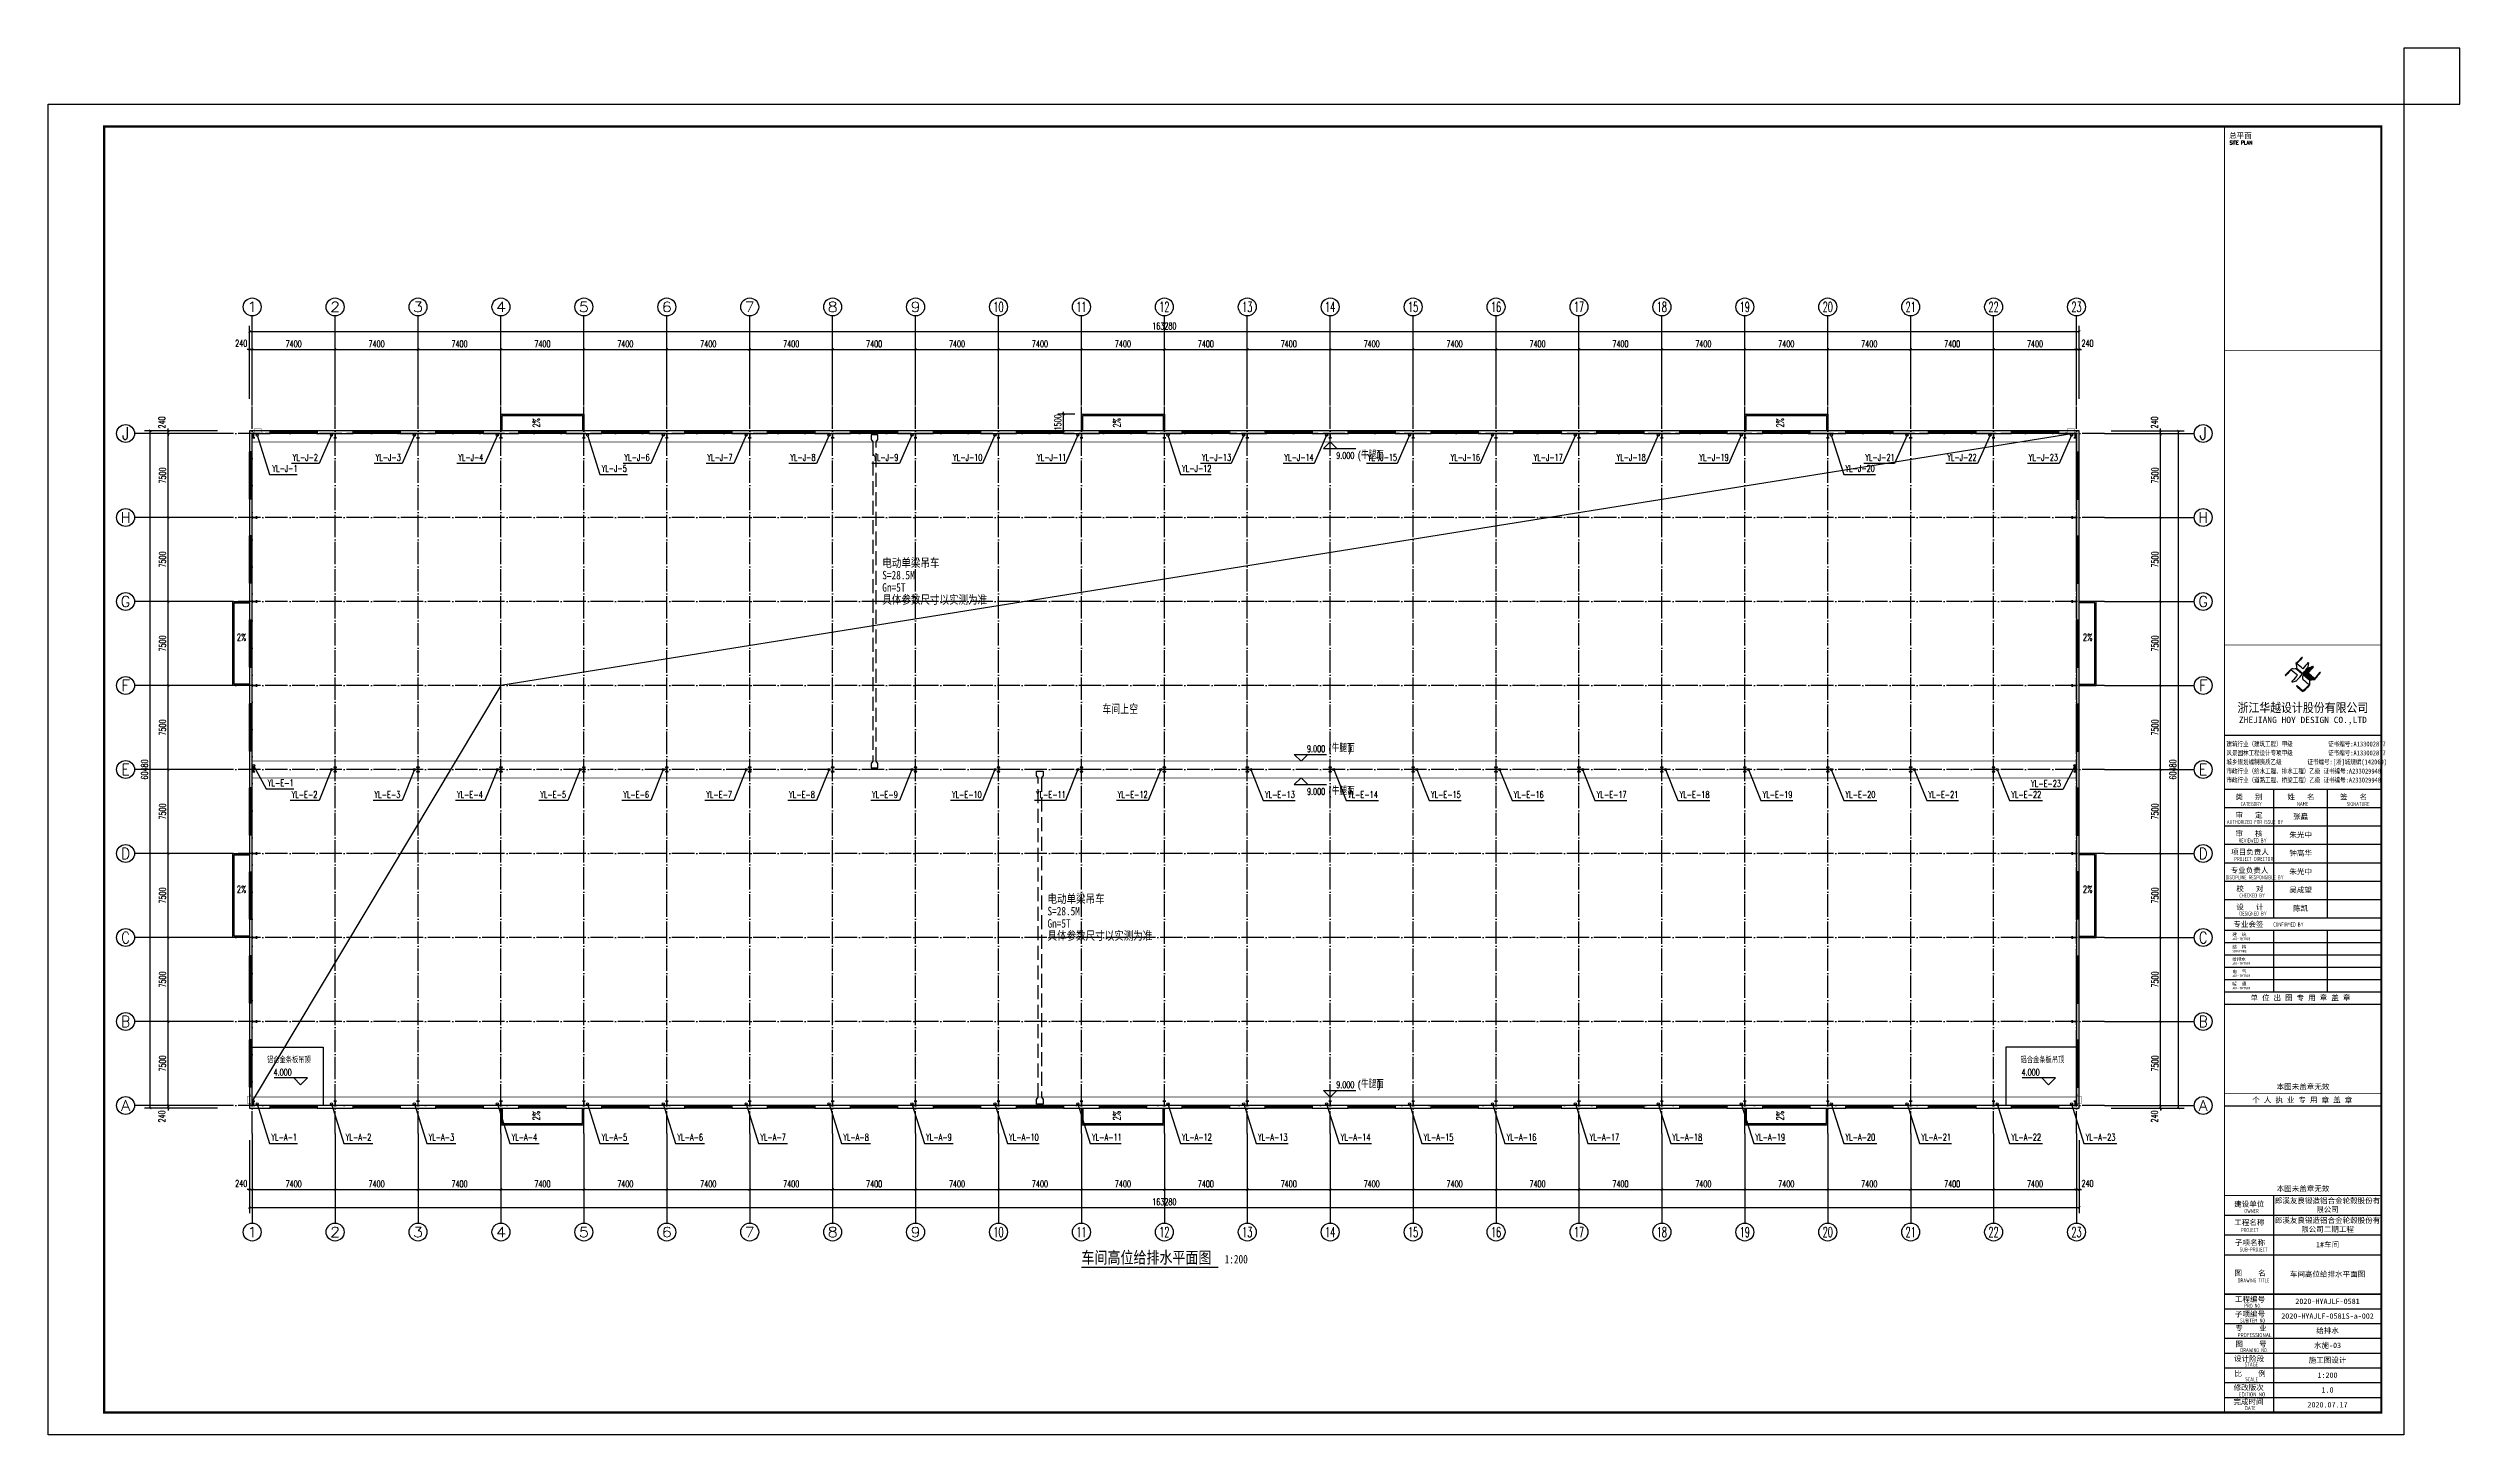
# Model space of a CAD drawing. Extents: x 12811826 to 27008858, y -1172757 to 50528.
# Drawn here: x 13328185 to 13543385, y -442843 to -319043 of the extents above; entities that cross this region are included whole.
import ezdxf
from ezdxf.enums import TextEntityAlignment as Align

# ---------------------------------------------------------------- set-up
doc = ezdxf.new("R2010")
doc.units = 0
doc.header["$LTSCALE"] = 1000
doc.header["$MEASUREMENT"] = 0
doc.linetypes.add('DASH', pattern=[0.35, 0.25, -0.1])
doc.linetypes.add('DOTE', pattern=[2.42, 2, -0.2, 0.02, -0.2])
for name, color, linetype in [('AXIS', 3, 'Continuous'), ('AXIS_TEXT', 7, 'Continuous'), ('COLUMN', 2, 'Continuous'), ('DIM_ELEV', 3, 'Continuous'), ('DIM_SYMB', 3, 'Continuous'), ('DIM_雨水', 3, 'Continuous'), ('DOTE', 8, 'DOTE'), ('HYTK-GK', 7, 'Continuous'), ('PUB_DIM', 3, 'Continuous'), ('PUB_TEXT', 7, 'Continuous'), ('PUB_TITLE', 4, 'Continuous'), ('TK', 4, 'Continuous'), ('TWT_TEXT', 7, 'Continuous'), ('VPIPE-雨水', 4, 'Continuous'), ('WALL-PARAPET', 6, 'Continuous'), ('WINDOW', 4, 'Continuous')]:
    doc.layers.add(name, color=color, linetype=linetype)
doc.styles.add('-宋体', font='', dxfattribs={"width": 0.8})
doc.styles.add('_TCH_AXIS', font='COMPLEX', dxfattribs={"bigfont": 'GBCBIG'})
doc.styles.add('_TCH_DIM', font='SIMPLEX', dxfattribs={"bigfont": 'GBCBIG'})
doc.styles.add('_TCH_DIM_T3', font='SIMPLEX', dxfattribs={"width": 0.705882, "bigfont": 'GBCBIG'})
doc.styles.add('_TWT_SERIAL', font='COMPLEX', dxfattribs={"width": 0.8, "height": 3, "bigfont": 'HZTXT'})
doc.styles.add('COMPLEX', font='COMPLEX')
doc.styles.add('HT', font='simhei.ttf', dxfattribs={"width": 0.8})
doc.styles.add('ROMANS', font='romans', dxfattribs={"width": 0.65, "height": 231.275})
doc.styles.add('TK-LG-B', font='', dxfattribs={"width": 0.75})
doc.styles.add('TSSD_REIN', font='tssdeng.shx', dxfattribs={"width": 0.7, "bigfont": 'tssdchn.shx'})
doc.styles.add('YAYA', font='', dxfattribs={"width": 0.8, "height": 1})
doc.styles.add('图签宋体', font='', dxfattribs={"height": 300})
doc.styles.add('图签黑体', font='simhei.ttf', dxfattribs={"height": 550})
doc.styles.add('宋体', font='', dxfattribs={"width": 0.8})
doc.styles.get('-宋体').set_extended_font_data('SimSun')
doc.styles.get('TK-LG-B').set_extended_font_data('SimSun')
doc.styles.get('YAYA').set_extended_font_data('SimSun')
doc.styles.get('图签宋体').set_extended_font_data('NSimSun')
doc.styles.get('宋体').set_extended_font_data('SimSun')
doc.dimstyles.new('_TCH_ARCH&&200', dxfattribs={"dimtxt": 595, "dimasz": 200, "dimexe": 500, "dimexo": 600, "dimgap": 200, "dimtad": 1, "dimdec": 0, "dimzin": 0, "dimdsep": 46, "dimtxsty": '_TCH_DIM_T3', "dimblk": 'ARCHTICK', "dimcen": 0.09, "dimclrt": 7, "dimazin": 2, "dimtfac": 1, "dimtdec": 0, "dimtix": 1, "dimtmove": 2, "dimatfit": 3, "dimfxl": 0, "dimtolj": 1, "dimtzin": 0, "dimarcsym": 0})

msp = doc.modelspace()

# ---------------------------------------------------------------- texts
at = {"layer": 'PUB_TEXT', "style": '_TCH_DIM', "width": 0.705882}
for p in [(13372059.8, -352920.2), (13423859.8, -352920.2), (13483059.8, -352920.2), (13372059.8, -414780.2), (13423859.8, -414780.2), (13483059.8, -414780.2)]:
    msp.add_text('2%%%', height=637.5, rotation=90, dxfattribs=at).set_placement(p)
at = {"layer": 'PUB_TEXT'}
for s, height, style, width, p in [('(', 595, '_TCH_DIM', 0.705882, (13445061.8, -355703.1)), (')', 595, '_TCH_DIM', 0.705882, (13446816.3, -355703.1)), ('9.000', 595, '_TCH_DIM', 0.705882, (13443121.8, -355703.1)), ('2%%%', 637.5, '_TCH_DIM', 0.705882, (13345007.7, -371968.1)), ('2%%%', 637.5, '_TCH_DIM', 0.705882, (13509747.7, -371968.1)), ('车间上空', 759.49, 'TK-LG-B', 0.75, (13422255.5, -378412.9)), ('9.000', 595, '_TCH_DIM', 0.705882, (13440517.9, -381883.1)), ('(', 595, '_TCH_DIM', 0.705882, (13442457.9, -381883.1)), (')', 595, '_TCH_DIM', 0.705882, (13444212.4, -381883.1)), ('9.000', 595, '_TCH_DIM', 0.705882, (13440517.9, -385703.1)), ('(', 595, '_TCH_DIM', 0.705882, (13442457.9, -385703.1)), (')', 595, '_TCH_DIM', 0.705882, (13444212.4, -385703.1)), ('2%%%', 637.5, '_TCH_DIM', 0.705882, (13345007.7, -394468.1)), ('2%%%', 637.5, '_TCH_DIM', 0.705882, (13509747.7, -394468.1)), ('铝合金条板吊顶', 531.65, 'TK-LG-B', 0.75, (13347705.5, -409598.3)), ('4.000', 595, '_TCH_DIM', 0.705882, (13348298.1, -410775.5)), ('铝合金条板吊顶', 531.65, 'TK-LG-B', 0.75, (13504185.5, -409598.3)), ('4.000', 595, '_TCH_DIM', 0.705882, (13504284.9, -410775.5)), ('9.000', 595, '_TCH_DIM', 0.705882, (13443121.8, -411883.1)), ('(', 595, '_TCH_DIM', 0.705882, (13445061.8, -411883.1)), (')', 595, '_TCH_DIM', 0.705882, (13446816.3, -411883.1)), ('车间高位给排水平面图', 1063.29, 'YAYA', 0.8, (13420387, -427543.1)), ('1:200', 759.49, 'YAYA', 0.8, (13433164.2, -427543.1))]:
    msp.add_text(s, height=height, dxfattribs=dict(at, style=style, width=width)).set_placement(p)
at = {"layer": 'PUB_TEXT', "style": '_TCH_DIM'}
for p in [(13445341.8, -355703.1), (13442737.9, -381883.1), (13442737.9, -385703.1), (13445341.8, -411883.1)]:
    msp.add_text('牛腿面', height=675.18, dxfattribs=at).set_placement(p)
at = {"layer": 'PUB_TEXT', "color": 8, "style": '宋体', "width": 0.8}
for s, height, p in [('S=28.5M', 759.49, (13402614.5, -366467.1)), ('电动单梁吊车', 759.49, (13402614.5, -365367.1)), ('具体参数尺寸以实测为准', 759.494, (13402614.5, -368656.3)), ('Gn=5T', 759.49, (13402614.5, -367567.1)), ('S=28.5M', 759.49, (13417355.2, -396467.1)), ('电动单梁吊车', 759.49, (13417355.2, -395367.1)), ('具体参数尺寸以实测为准', 759.494, (13417355.2, -398656.3)), ('Gn=5T', 759.49, (13417355.2, -397567.1))]:
    msp.add_text(s, height=height, dxfattribs=at).set_placement(p)
at = {"layer": 'TWT_TEXT', "style": '_TWT_SERIAL', "width": 0.64}
for s, p in [('YL-J-1', (13348186.9, -356869.3)), ('YL-J-2', (13350005, -355875.5)), ('YL-J-3', (13357405, -355875.5)), ('YL-J-4', (13364769.1, -355875.5)), ('YL-J-5', (13377570.5, -356869.3)), ('YL-J-6', (13379605, -355875.5)), ('YL-J-7', (13387005, -355875.5)), ('YL-J-8', (13394405, -355875.5)), ('YL-J-9', (13401803.3, -355875.5)), ('YL-J-10', (13408934.4, -355875.5)), ('YL-J-11', (13416425, -355875.5)), ('YL-J-12', (13429366.8, -356869.3)), ('YL-J-13', (13431134.4, -355875.5)), ('YL-J-14', (13438498, -355875.5)), ('YL-J-15', (13445934.4, -355875.5)), ('YL-J-16', (13453334.4, -355875.5)), ('YL-J-17', (13460734.4, -355875.5)), ('YL-J-18', (13468134.4, -355875.5)), ('YL-J-19', (13475534.4, -355875.5)), ('YL-J-20', (13488566.3, -356869.3)), ('YL-J-21', (13490334.4, -355875.5)), ('YL-J-22', (13497643.4, -355875.5)), ('YL-J-23', (13504918.4, -355875.5)), ('YL-E-1', (13347775.9, -384936.4)), ('YL-E-23', (13505128.1, -385001.5)), ('YL-E-2', (13349897.2, -385980.2)), ('YL-E-3', (13357297.2, -385980.2, 3000)), ('YL-E-4', (13364661.1, -385980.2, 3000)), ('YL-E-5', (13372097.2, -385980.2, 3000)), ('YL-E-6', (13379497.2, -385980.2, 3000)), ('YL-E-7', (13386897.2, -385980.2, 3000)), ('YL-E-8', (13394297.2, -385980.2, 3000)), ('YL-E-9', (13401697.2, -385980.2, 3000)), ('YL-E-10', (13408825.2, -385980.2)), ('YL-E-11', (13416316.2, -385980.2)), ('YL-E-12', (13423625.2, -385980.2)), ('YL-E-13', (13436766.2, -385980.2)), ('YL-E-14', (13444166.2, -385980.2, 3000)), ('YL-E-15', (13451566.2, -385980.2, 3000)), ('YL-E-16', (13458966.2, -385980.2, 3000)), ('YL-E-17', (13466366.2, -385980.2)), ('YL-E-18', (13473766.2, -385980.2)), ('YL-E-19', (13481166.2, -385980.2)), ('YL-E-20', (13488566.1, -385980.2)), ('YL-E-21', (13495966.2, -385980.2)), ('YL-E-22', (13503366.1, -385980.2)), ('YL-A-1', (13348095.1, -416581.2)), ('YL-A-2', (13354729.5, -416581.2)), ('YL-A-3', (13362129.5, -416581.2, 3000)), ('YL-A-4', (13369529, -416581.2, 3000)), ('YL-A-5', (13377568.5, -416581.2, 3000)), ('YL-A-6', (13384329.5, -416581.2)), ('YL-A-7', (13391729.5, -416581.2)), ('YL-A-8', (13399129.5, -416581.2, 3000)), ('YL-A-9', (13406527.8, -416581.2, 3000)), ('YL-A-10', (13413927.2, -416581.2, 3000)), ('YL-A-11', (13421327.6, -416581.2, 3000)), ('YL-A-12', (13429366.2, -416581.2, 3000)), ('YL-A-13', (13436127.2, -416581.2, 3000)), ('YL-A-14', (13443527.1, -416581.2, 3000)), ('YL-A-15', (13450927.2, -416581.2, 3000)), ('YL-A-16', (13458327.2, -416581.2, 3000)), ('YL-A-17', (13465727.2, -416581.2)), ('YL-A-18', (13473127.2, -416581.2, 3000)), ('YL-A-19', (13480527.2, -416581.2)), ('YL-A-20', (13488566.1, -416581.2)), ('YL-A-21', (13495327.2, -416581.2, 3000)), ('YL-A-22', (13503366.1, -416581.2, 3000)), ('YL-A-23', (13510002.1, -416581.2, 3000))]:
    msp.add_text(s, height=600, dxfattribs=at).set_placement(p)

# ---------------------------------------------------------------- blocks, each defined once
blk = doc.blocks.new('A$C797E1D2B')
at = {"layer": 'COLUMN'}
h = blk.add_hatch(color=256, dxfattribs=at)
h.paths.add_polyline_path([(125, 400), (250, 400), (250, 388), (130, 388), (130, 200), (125, 200)])
h.paths.add_polyline_path([(0, 400), (125, 400), (125, 200), (120, 200), (120, 388), (0, 388)])
h.paths.add_polyline_path([(0, 12), (120, 12), (120, 200), (125, 200), (125, 0), (0, 0)])
h.paths.add_polyline_path([(125, 200), (130, 200), (130, 12), (250, 12), (250, 0), (125, 0)])
blk.add_lwpolyline([(250, 0), (250, 12), (130, 12), (130, 388), (250, 388), (250, 400), (0, 400), (0, 388), (120, 388), (120, 12), (0, 12), (0, 0)], close=True, dxfattribs=at)
blk = doc.blocks.new('_AXISO')
blk.add_circle((0, 0), 0.5)
at = {"layer": 'AXIS_TEXT', "style": 'COMPLEX', "width": 1.041667}
blk.add_attdef('A', text='', height=0.56, dxfattribs=at).set_placement((-0.25, -0.28), (0.25, -0.28), align=Align.FIT)
blk = doc.blocks.new('A$C053D6479')
at = {"layer": 'PUB_TITLE'}
h = blk.add_hatch(color=256, dxfattribs=at)
h.dxf.hatch_style = 1
edge = h.paths.add_edge_path()
edge.add_spline(control_points=[(1026, 827), (1105, 920), (1188, 1008), (1266, 1102)], knot_values=[13, 13, 13, 13, 14, 14, 14, 14], degree=3, periodic=0)
edge.add_spline(control_points=[(1266, 1102), (1258, 1111), (1249, 1119), (1239, 1116)], knot_values=[12, 12, 12, 12, 13, 13, 13, 13], degree=3, periodic=0)
edge.add_spline(control_points=[(1239, 1116), (1210, 1107), (1179, 1092), (1144, 1077)], knot_values=[11, 11, 11, 11, 12, 12, 12, 12], degree=3, periodic=0)
edge.add_spline(control_points=[(1144, 1077), (1109, 1063), (1069, 1053), (1047, 1038)], knot_values=[10, 10, 10, 10, 11, 11, 11, 11], degree=3, periodic=0)
edge.add_spline(control_points=[(1047, 1038), (1028, 1026), (1007, 992), (991, 972)], knot_values=[9, 9, 9, 9, 10, 10, 10, 10], degree=3, periodic=0)
edge.add_spline(control_points=[(991, 972), (942, 913), (899, 868), (849, 810)], knot_values=[8, 8, 8, 8, 9, 9, 9, 9], degree=3, periodic=0)
edge.add_spline(control_points=[(849, 810), (842, 801), (822, 776), (822, 775)], knot_values=[7, 7, 7, 7, 8, 8, 8, 8], degree=3, periodic=0)
edge.add_spline(control_points=[(822, 775), (823, 771), (848, 752), (859, 744)], knot_values=[6, 6, 6, 6, 7, 7, 7, 7], degree=3, periodic=0)
edge.add_spline(control_points=[(859, 744), (949, 670), (1035, 592), (1122, 521)], knot_values=[5, 5, 5, 5, 6, 6, 6, 6], degree=3, periodic=0)
edge.add_spline(control_points=[(1122, 521), (1153, 527), (1185, 530), (1217, 533)], knot_values=[4, 4, 4, 4, 5, 5, 5, 5], degree=3, periodic=0)
edge.add_spline(control_points=[(1217, 533), (1246, 535), (1293, 532), (1316, 542)], knot_values=[3, 3, 3, 3, 4, 4, 4, 4], degree=3, periodic=0)
edge.add_spline(control_points=[(1316, 542), (1327, 547), (1338, 565), (1349, 579)], knot_values=[2, 2, 2, 2, 3, 3, 3, 3], degree=3, periodic=0)
edge.add_spline(control_points=[(1349, 579), (1423, 670), (1507, 759), (1572, 848)], knot_values=[1, 1, 1, 1, 2, 2, 2, 2], degree=3, periodic=0)
edge.add_spline(control_points=[(1572, 848), (1564, 852), (1561, 861), (1551, 862)], knot_values=[0, 0, 0, 0, 1, 1, 1, 1], degree=3, periodic=0)
edge.add_spline(control_points=[(1551, 862), (1469, 769), (1393, 671), (1310, 579)], knot_values=[15, 15, 15, 15, 16, 16, 16, 16], degree=3, periodic=0)
edge.add_spline(control_points=[(1310, 579), (1216, 662), (1118, 742), (1026, 827)], knot_values=[14, 14, 14, 14, 15, 15, 15, 15], degree=3, periodic=0)
at = {"layer": 'TK'}
for points, knots in [([(1031, 1298), (1066, 1286), (1054, 1262), (1045, 1224), (1036, 1188), (1031, 1158), (1024, 1121), (1020, 1104), (1017, 1085), (1012, 1071), (1004, 1052), (976, 1026), (956, 1003), (906, 946), (866, 899), (814, 839), (806, 829), (789, 806), (787, 806), (777, 804), (728, 856), (719, 864), (651, 922), (580, 978), (514, 1036), (509, 1106), (488, 1176), (479, 1247), (570, 1343), (663, 1436), (758, 1526), (764, 1523), (768, 1518), (774, 1515), (693, 1422), (599, 1343), (520, 1249), (607, 1171), (698, 1096), (789, 1021), (874, 1109), (950, 1206), (1031, 1298)], [0, 0, 0, 0, 1, 1, 1, 2, 2, 2, 3, 3, 3, 4, 4, 4, 5, 5, 5, 6, 6, 6, 7, 7, 7, 8, 8, 8, 9, 9, 9, 10, 10, 10, 11, 11, 11, 12, 12, 12, 13, 13, 13, 14, 14, 14, 14]), ([(1551, 862), (1561, 861), (1564, 852), (1572, 848), (1507, 759), (1423, 670), (1349, 579), (1338, 565), (1327, 547), (1316, 542), (1293, 532), (1246, 535), (1217, 533), (1185, 530), (1153, 527), (1122, 521), (1035, 592), (949, 670), (859, 744), (848, 752), (823, 771), (822, 775), (822, 776), (842, 801), (849, 810), (899, 868), (942, 913), (991, 972), (1007, 992), (1028, 1026), (1047, 1038), (1069, 1053), (1109, 1063), (1144, 1077), (1179, 1092), (1210, 1107), (1239, 1116), (1249, 1119), (1258, 1111), (1266, 1102), (1188, 1008), (1105, 920), (1026, 827), (1118, 742), (1216, 662), (1310, 579), (1393, 671), (1469, 769), (1551, 862)], [0, 0, 0, 0, 1, 1, 1, 2, 2, 2, 3, 3, 3, 4, 4, 4, 5, 5, 5, 6, 6, 6, 7, 7, 7, 8, 8, 8, 9, 9, 9, 10, 10, 10, 11, 11, 11, 12, 12, 12, 13, 13, 13, 14, 14, 14, 15, 15, 15, 16, 16, 16, 16]), ([(555, 949), (624, 891), (699, 833), (760, 773), (689, 691), (614, 604), (539, 517), (529, 505), (516, 487), (506, 482), (492, 475), (469, 472), (452, 467), (416, 456), (383, 448), (342, 438), (323, 433), (297, 422), (293, 440), (291, 452), (313, 470), (322, 480), (400, 566), (477, 652), (553, 736), (460, 815), (366, 894), (270, 970), (183, 883), (101, 791), (16, 703), (-18, 714), (9, 735), (28, 755), (103, 838), (192, 930), (266, 1005), (319, 1009), (387, 1005), (442, 1007), (456, 1008), (472, 1011), (485, 1007), (507, 1000), (534, 967), (555, 949)], [0, 0, 0, 0, 1, 1, 1, 2, 2, 2, 3, 3, 3, 4, 4, 4, 5, 5, 5, 6, 6, 6, 7, 7, 7, 8, 8, 8, 9, 9, 9, 10, 10, 10, 11, 11, 11, 12, 12, 12, 13, 13, 13, 14, 14, 14, 15, 15, 15, 15]), ([(1097, 490), (1100, 425), (1106, 361), (1107, 294), (1018, 207), (925, 121), (830, 33), (818, 21), (800, 0), (787, 0), (768, -1), (725, 49), (712, 60), (662, 103), (616, 143), (568, 186), (545, 207), (518, 224), (499, 250), (501, 259), (511, 261), (516, 267), (609, 192), (696, 111), (785, 33), (883, 118), (977, 208), (1070, 298), (992, 373), (892, 456), (803, 534), (791, 544), (768, 561), (766, 569), (761, 588), (776, 634), (780, 655), (785, 690), (788, 721), (795, 746), (897, 661), (998, 576), (1097, 490)], [0, 0, 0, 0, 1, 1, 1, 2, 2, 2, 3, 3, 3, 4, 4, 4, 5, 5, 5, 6, 6, 6, 7, 7, 7, 8, 8, 8, 9, 9, 9, 10, 10, 10, 11, 11, 11, 12, 12, 12, 13, 13, 13, 14, 14, 14, 14])]:
    blk.add_open_spline(points, degree=3, knots=knots, dxfattribs=at)
blk = doc.blocks.new('GeYuanFrame_31537473', base_point=(20.1, 4.5))
at = {"layer": 'PUB_TITLE'}
for points in [[(1013.1, 235.3), (1013.1, 292.7)], [(1037.1, 235.3), (1037.1, 292.7)], [(1013.1, 202.3), (1013.1, 229.8)], [(1037.1, 202.3), (1037.1, 229.8)], [(1013.1, 14.5), (1013.1, 111.3)]]:
    blk.add_lwpolyline(points, dxfattribs=at)
at = {"layer": 'TK'}
for p, q in [((991.1, 316.9), (1061.1, 316.9)), ((991.1, 284.5), (1061.1, 284.5)), ((991.1, 276.3), (1061.1, 276.3)), ((991.1, 268.1), (1061.1, 268.1)), ((991.1, 259.9), (1061.1, 259.9)), ((991.1, 251.7), (1061.1, 251.7)), ((991.1, 243.5), (1061.1, 243.5)), ((991.1, 235.3), (1061.1, 235.3)), ((991.1, 235.3), (1061.1, 235.3)), ((991.1, 102.5), (1061.1, 102.5)), ((991.1, 93.7), (1061.1, 93.7)), ((991.1, 84.9), (1013.1, 84.9)), ((991.1, 84.9), (1061.1, 84.9)), ((991.1, 67.4), (1061.1, 67.4)), ((991.1, 67.3), (1061.1, 67.3)), ((991.1, 60.8), (1061.1, 60.8)), ((991.1, 54.2), (1061.1, 54.2)), ((991.1, 47.6), (1061.1, 47.6)), ((991.1, 41), (1061.1, 41)), ((991.1, 34.4), (1061.1, 34.4)), ((991.1, 27.8), (1061.1, 27.8)), ((991.1, 21.2), (1061.1, 21.2)), ((991.1, 14.5), (1061.1, 14.5))]:
    blk.add_line(p, q, dxfattribs=at)
blk.add_lwpolyline([(20.1, 4.5), (20.1, 598.5), (1071.1, 598.5), (1071.1, 4.5)], close=True, dxfattribs=at)
at = {"layer": 'TK', "const_width": 1}
blk.add_lwpolyline([(45.1, 588.5), (1061.1, 588.5), (1061.1, 14.5), (45.1, 14.5)], close=True, dxfattribs=at)
at = {"layer": 'TK'}
for points, const_width in [([(991.1, 588.5), (991.1, 14.5)], 0.4), ([(991.1, 488.5), (1061.1, 488.5)], 0.35), ([(991.1, 357.1), (1061.1, 357.1)], 0.35), ([(991.1, 292.7), (1061.1, 292.7)], 0.35), ([(991.1, 292.7), (1061.1, 292.7)], 0.35), ([(991.1, 235.3), (1061.1, 235.3)], 0.35), ([(991.1, 202.3), (1061.1, 202.3)], 0.35), ([(991.1, 156.8), (1061.1, 156.8)], 0.35), ([(991.1, 111.3), (1061.1, 111.3)], 0.35), ([(991.1, 67.4), (1061.1, 67.4)], 0.35)]:
    blk.add_lwpolyline(points, dxfattribs=dict(at, const_width=const_width))
for points in [[(991.1, 292.7), (1061.1, 292.7)], [(991.1, 235.3), (1061.1, 235.3)], [(991.1, 229.8), (1061.1, 229.8)], [(991.1, 224.3), (1061.1, 224.3)], [(991.1, 218.8), (1061.1, 218.8)], [(991.1, 213.3), (1061.1, 213.3)], [(991.1, 207.8), (1061.1, 207.8)], [(991.1, 202.3), (1061.1, 202.3)], [(991.1, 196.8), (1061.1, 196.8)], [(991.1, 151.3), (1061.1, 151.3)]]:
    blk.add_lwpolyline(points, dxfattribs=at)
at = {"layer": 'PUB_TITLE', "xscale": 0.01000000000021828, "yscale": 0.01000000000021828, "zscale": 0.01}
blk.add_blockref('A$C053D6479', (1018.2, 336.3), dxfattribs=at)
at = {"layer": 'TK', "style": '图签宋体'}
for s, height, p in [('总平面', 2.4, (993.2, 583.3)), ('类   别', 2.4, (996, 288.1)), ('姓   名', 2.4, (1019.2, 288.1)), ('签   名', 2.4, (1042.7, 288.1)), ('审   定', 2.4, (996, 279.9)), ('审   核', 2.4, (996, 271.7)), ('项目负责人', 2.4, (994.1, 263.5)), ('专业负责人', 2.4, (993.9, 255.3)), ('校   对', 2.4, (996.4, 247.1)), ('设   计', 2.4, (996.4, 238.9)), ('建  筑', 1.44, (994.6, 227.1)), ('专业会签', 2.4, (995.1, 231.2)), ('结  构', 1.44, (994.6, 221.6)), ('给排水', 1.44, (994.6, 216.1)), ('暖  通', 1.44, (994.6, 205.1)), ('电  气', 1.44, (994.6, 210.6)), ('单 位 出 图 专 用 章 盖 章', 2.4, (1002.7, 198.4)), ('本图未盖章无效', 2.4, (1014.4, 158.7)), ('个 人 执 业 专 用 章 盖 章', 2.4, (1003.5, 152.8)), ('建设单位', 2.4, (995.4, 106.3)), ('本图未盖章无效', 2.4, (1014.4, 113.2)), ('工程名称', 2.4, (995.5, 98.1)), ('子项名称', 2.4, (995.8, 89.1)), ('图    名', 2.4, (995.6, 75.5)), ('工程编号', 2.4, (995.8, 63.8)), ('子项编号', 2.4, (995.8, 57.2)), ('专    业', 2.4, (996, 50.9)), ('图    号', 2.4, (996, 43.8)), ('设计阶段', 2.4, (995.4, 37.3)), ('比    例', 2.4, (995.6, 30.6)), ('修改版次', 2.4, (995.2, 24.4)), ('完成时间', 2.4, (995.1, 18))]:
    blk.add_text(s, height=height, dxfattribs=at).set_placement(p)
at = {"layer": 'TK'}
for s, height, style, width, p in [('SITE PLAN', 1.7, 'ROMANS', 0.76, (993.4, 580.5)), ('建筑行业（建筑工程）甲级           证书编号:A133002877', 2.2, '-宋体', 0.8, (992, 311.8)), ('风景园林工程设计专项甲级           证书编号:A133002877', 2.2, '-宋体', 0.8, (992, 307.8)), ('城乡规划编制资质乙级        证书编号:[浙]城规编(142069)', 2.2, '-宋体', 0.8, (992, 303.8)), ('市政行业（给水工程、排水工程）乙级 证书编号:A233029948', 2.2, '-宋体', 0.8, (992, 299.7)), ('市政行业（道路工程、桥梁工程）乙级 证书编号:A233029948', 2.2, '-宋体', 0.8, (992, 295.7)), ('CATEGORY', 1.8, 'TSSD_REIN', 0.7, (998.3, 285.2)), ('NAME', 1.8, 'TSSD_REIN', 0.7, (1023.5, 285.2)), ('SIGNATURE', 1.8, 'TSSD_REIN', 0.7, (1045.7, 285.2)), ('AUTHORIZED FOR ISSUE BY', 1.8, 'TSSD_REIN', 0.7, (992.1, 277.2)), ('REVIEWED BY', 1.8, 'TSSD_REIN', 0.7, (997.4, 268.9)), ('PROJECT DIRECTOR', 1.8, 'TSSD_REIN', 0.7, (995.5, 260.7)), ('DISCIPLINE RESPONSIBLE BY', 1.8, 'TSSD_REIN', 0.7, (991.6, 252.5)), ('CHECKED BY', 1.8, 'TSSD_REIN', 0.7, (997.8, 244.4)), ('DESIGNED BY', 1.8, 'TSSD_REIN', 0.7, (997.8, 236.3)), ('ARCHITECTURE', 1.08, 'TSSD_REIN', 0.7, (994.7, 225.3)), ('CONFIRMED BY', 1.8, 'TSSD_REIN', 0.7, (1012.9, 231.4)), ('STRUCTURE', 1.08, 'TSSD_REIN', 0.7, (994.7, 219.8)), ('ARCHITECTURE', 1.08, 'TSSD_REIN', 0.7, (994.7, 214.3)), ('ARCHITECTURE', 1.08, 'TSSD_REIN', 0.7, (994.7, 208.8)), ('ARCHITECTURE', 1.08, 'TSSD_REIN', 0.7, (994.7, 203.3)), ('OWNER', 1.8, 'TSSD_REIN', 0.7, (1000, 103.5)), ('SUB-PROJECT', 1.8, 'TSSD_REIN', 0.7, (997.9, 86.3)), ('PROJECT', 1.8, 'TSSD_REIN', 0.7, (998.5, 95)), ('DRAWING TITLE', 1.8, 'TSSD_REIN', 0.7, (997, 72.5)), ('SUBITEM NO.', 1.8, 'TSSD_REIN', 0.7, (998.1, 54.6)), ('PRO N0.', 1.8, 'TSSD_REIN', 0.7, (1000, 61.2)), ('PROFESSIONAL', 1.8, 'TSSD_REIN', 0.8, (996.9, 48.1)), ('DRAWING NO.', 1.8, 'TSSD_REIN', 0.7, (998.2, 41.4)), ('STAGE', 1.8, 'TSSD_REIN', 0.7, (1000.1, 35)), ('EDITION NO.', 1.8, 'TSSD_REIN', 0.8, (997.5, 21.6)), ('SCALE', 1.8, 'TSSD_REIN', 0.7, (1000.4, 28.4)), ('DATE', 1.8, 'TSSD_REIN', 0.7, (1000.3, 15.5))]:
    blk.add_text(s, height=height, dxfattribs=dict(at, style=style, width=width)).set_placement(p)
for s, height, style, width, p in [('浙江华越设计股份有限公司', 3.96, 'HT', 0.9, (1026.1, 329.2)), ('ZHEJIANG HOY DESIGN CO.,LTD', 2.8, '图签黑体', 1.11, (1026.1, 323.3))]:
    blk.add_text(s, height=height, dxfattribs=dict(at, style=style, width=width)).set_placement(p, align=Align.MIDDLE)
at = {"layer": 'TK', "char_height": 2.4, "attachment_point": 5, "style": '图签宋体'}
for s, insert, width in [('张矗', (1025.1, 280.4), 24), ('朱光中', (1025.1, 272.2), 24), ('钟高华', (1025.1, 264), 24), ('朱光中', (1025.1, 255.8), 24), ('吴成望', (1025.1, 247.6), 24), ('陈凯', (1025.1, 239.4), 24), ('郎溪友良锻造铝合金轮毂股份有限公司', (1037.1, 106.9), 48), ('郎溪友良锻造铝合金轮毂股份有限公司二期工程', (1037.1, 98.1), 48), ('1#车间', (1037.1, 89.3), 48), ('车间高位给排水平面图', (1037.1, 76.1), 48), ('2020-HYAJLF-0581', (1037.1, 64.1), 48), ('2020-HYAJLF-0581S-a-002', (1037.1, 57.5), 48), ('水施-03', (1037.1, 44.3), 48), ('给排水', (1037.1, 50.9), 48), ('施工图设计', (1037.1, 37.7), 48), ('1:200', (1037.1, 31.1), 48), ('1.0', (1037.1, 24.5), 48), ('2020.07.17', (1037.1, 17.9), 48)]:
    blk.add_mtext(s, dxfattribs=dict(at, insert=insert, width=width))
blk = doc.blocks.new('$TCHSYS$WIN2D')
for p, q in [((-0.5, 0.5), (0.5, 0.5)), ((-0.5, 0.5), (-0.5, -0.5)), ((0.5, 0.167), (-0.5, 0.167)), ((0.5, 0.5), (0.5, -0.5)), ((0.5, -0.167), (-0.5, -0.167)), ((-0.5, -0.5), (0.5, -0.5))]:
    blk.add_line(p, q)
blk = doc.blocks.new('_ArchTick')
at = {"color": 0, "linetype": 'ByBlock', "const_width": 0.4}
blk.add_lwpolyline([(-0.5, -0.5), (0.5, 0.5)], dxfattribs=at)
blk = doc.blocks.new('*D210')
at = {"layer": 'AXIS', "color": 0, "lineweight": -2}
for p, q in [((13346145, -416543), (13346145, -423043)), ((13509425, -416543), (13509425, -423043)), ((13346145, -422543), (13509425, -422543))]:
    blk.add_line(p, q, dxfattribs=at)
at = {"layer": 'Defpoints', "color": 0}
for p in [(13346145, -415943), (13509425, -415943), (13509425, -422543)]:
    blk.add_point(p, dxfattribs=at)
at = {"layer": 'AXIS', "color": 0, "lineweight": -2, "xscale": 200, "yscale": 200, "zscale": 200, "rotation": 180}
blk.add_blockref('_ArchTick', (13346145, -422543), dxfattribs=at)
at = {"layer": 'AXIS', "color": 0, "lineweight": -2, "xscale": 200, "yscale": 200, "zscale": 200}
blk.add_blockref('_ArchTick', (13509425, -422543), dxfattribs=at)
at = {"layer": 'AXIS', "color": 7, "insert": (13427785, -422046), "char_height": 595, "attachment_point": 5, "style": '_TCH_DIM_T3'}
blk.add_mtext('\\A1;163280', dxfattribs=at)
blk = doc.blocks.new('*D211')
at = {"layer": 'AXIS', "color": 0, "lineweight": -2}
for p, q in [((13346145, -416543), (13346145, -421443)), ((13346385, -416543), (13346385, -421443)), ((13346145, -420943), (13345945, -420943)), ((13346145, -420943), (13346385, -420943)), ((13346385, -420943), (13346585, -420943))]:
    blk.add_line(p, q, dxfattribs=at)
at = {"layer": 'Defpoints', "color": 0}
for p in [(13346145, -415943), (13346385, -415943), (13346385, -420943)]:
    blk.add_point(p, dxfattribs=at)
at = {"layer": 'AXIS', "color": 0, "lineweight": -2, "xscale": 200, "yscale": 200, "zscale": 200}
blk.add_blockref('_ArchTick', (13346145, -420943), dxfattribs=at)
at = {"layer": 'AXIS', "color": 0, "lineweight": -2, "xscale": 200, "yscale": 200, "zscale": 200, "rotation": 180}
blk.add_blockref('_ArchTick', (13346385, -420943), dxfattribs=at)
at = {"layer": 'AXIS', "color": 7, "insert": (13345405, -420393), "char_height": 595, "attachment_point": 5, "style": '_TCH_DIM_T3'}
blk.add_mtext('\\A1;240', dxfattribs=at)
blk = doc.blocks.new('*D212')
at = {"layer": 'AXIS', "color": 0, "lineweight": -2}
for p, q in [((13346385, -416543), (13346385, -421443)), ((13353785, -416543), (13353785, -421443)), ((13346385, -420943), (13353785, -420943))]:
    blk.add_line(p, q, dxfattribs=at)
at = {"layer": 'Defpoints', "color": 0}
for p in [(13346385, -415943), (13353785, -415943), (13353785, -420943)]:
    blk.add_point(p, dxfattribs=at)
at = {"layer": 'AXIS', "color": 0, "lineweight": -2, "xscale": 200, "yscale": 200, "zscale": 200, "rotation": 180}
blk.add_blockref('_ArchTick', (13346385, -420943), dxfattribs=at)
at = {"layer": 'AXIS', "color": 0, "lineweight": -2, "xscale": 200, "yscale": 200, "zscale": 200}
blk.add_blockref('_ArchTick', (13353785, -420943), dxfattribs=at)
at = {"layer": 'AXIS', "color": 7, "insert": (13350085, -420446), "char_height": 595, "attachment_point": 5, "style": '_TCH_DIM_T3'}
blk.add_mtext('\\A1;7400', dxfattribs=at)
blk = doc.blocks.new('*D213')
at = {"layer": 'AXIS', "color": 0, "lineweight": -2}
for p, q in [((13353785, -416543), (13353785, -421443)), ((13361185, -416543), (13361185, -421443)), ((13353785, -420943), (13361185, -420943))]:
    blk.add_line(p, q, dxfattribs=at)
at = {"layer": 'Defpoints', "color": 0}
for p in [(13353785, -415943), (13361185, -415943), (13361185, -420943)]:
    blk.add_point(p, dxfattribs=at)
at = {"layer": 'AXIS', "color": 0, "lineweight": -2, "xscale": 200, "yscale": 200, "zscale": 200, "rotation": 180}
blk.add_blockref('_ArchTick', (13353785, -420943), dxfattribs=at)
at = {"layer": 'AXIS', "color": 0, "lineweight": -2, "xscale": 200, "yscale": 200, "zscale": 200}
blk.add_blockref('_ArchTick', (13361185, -420943), dxfattribs=at)
at = {"layer": 'AXIS', "color": 7, "insert": (13357485, -420446), "char_height": 595, "attachment_point": 5, "style": '_TCH_DIM_T3'}
blk.add_mtext('\\A1;7400', dxfattribs=at)
blk = doc.blocks.new('*D214')
at = {"layer": 'AXIS', "color": 0, "lineweight": -2}
for p, q in [((13361185, -416543), (13361185, -421443)), ((13368585, -416543), (13368585, -421443)), ((13361185, -420943), (13368585, -420943))]:
    blk.add_line(p, q, dxfattribs=at)
at = {"layer": 'Defpoints', "color": 0}
for p in [(13361185, -415943), (13368585, -415943), (13368585, -420943)]:
    blk.add_point(p, dxfattribs=at)
at = {"layer": 'AXIS', "color": 0, "lineweight": -2, "xscale": 200, "yscale": 200, "zscale": 200, "rotation": 180}
blk.add_blockref('_ArchTick', (13361185, -420943), dxfattribs=at)
at = {"layer": 'AXIS', "color": 0, "lineweight": -2, "xscale": 200, "yscale": 200, "zscale": 200}
blk.add_blockref('_ArchTick', (13368585, -420943), dxfattribs=at)
at = {"layer": 'AXIS', "color": 7, "insert": (13364885, -420446), "char_height": 595, "attachment_point": 5, "style": '_TCH_DIM_T3'}
blk.add_mtext('\\A1;7400', dxfattribs=at)
blk = doc.blocks.new('*D215')
at = {"layer": 'AXIS', "color": 0, "lineweight": -2}
for p, q in [((13368585, -416543), (13368585, -421443)), ((13375985, -416543), (13375985, -421443)), ((13368585, -420943), (13375985, -420943))]:
    blk.add_line(p, q, dxfattribs=at)
at = {"layer": 'Defpoints', "color": 0}
for p in [(13368585, -415943), (13375985, -415943), (13375985, -420943)]:
    blk.add_point(p, dxfattribs=at)
at = {"layer": 'AXIS', "color": 0, "lineweight": -2, "xscale": 200, "yscale": 200, "zscale": 200, "rotation": 180}
blk.add_blockref('_ArchTick', (13368585, -420943), dxfattribs=at)
at = {"layer": 'AXIS', "color": 0, "lineweight": -2, "xscale": 200, "yscale": 200, "zscale": 200}
blk.add_blockref('_ArchTick', (13375985, -420943), dxfattribs=at)
at = {"layer": 'AXIS', "color": 7, "insert": (13372285, -420446), "char_height": 595, "attachment_point": 5, "style": '_TCH_DIM_T3'}
blk.add_mtext('\\A1;7400', dxfattribs=at)
blk = doc.blocks.new('*D216')
at = {"layer": 'AXIS', "color": 0, "lineweight": -2}
for p, q in [((13375985, -416543), (13375985, -421443)), ((13383385, -416543), (13383385, -421443)), ((13375985, -420943), (13383385, -420943))]:
    blk.add_line(p, q, dxfattribs=at)
at = {"layer": 'Defpoints', "color": 0}
for p in [(13375985, -415943), (13383385, -415943), (13383385, -420943)]:
    blk.add_point(p, dxfattribs=at)
at = {"layer": 'AXIS', "color": 0, "lineweight": -2, "xscale": 200, "yscale": 200, "zscale": 200, "rotation": 180}
blk.add_blockref('_ArchTick', (13375985, -420943), dxfattribs=at)
at = {"layer": 'AXIS', "color": 0, "lineweight": -2, "xscale": 200, "yscale": 200, "zscale": 200}
blk.add_blockref('_ArchTick', (13383385, -420943), dxfattribs=at)
at = {"layer": 'AXIS', "color": 7, "insert": (13379685, -420446), "char_height": 595, "attachment_point": 5, "style": '_TCH_DIM_T3'}
blk.add_mtext('\\A1;7400', dxfattribs=at)
blk = doc.blocks.new('*D217')
at = {"layer": 'AXIS', "color": 0, "lineweight": -2}
for p, q in [((13383385, -416543), (13383385, -421443)), ((13390785, -416543), (13390785, -421443)), ((13383385, -420943), (13390785, -420943))]:
    blk.add_line(p, q, dxfattribs=at)
at = {"layer": 'Defpoints', "color": 0}
for p in [(13383385, -415943), (13390785, -415943), (13390785, -420943)]:
    blk.add_point(p, dxfattribs=at)
at = {"layer": 'AXIS', "color": 0, "lineweight": -2, "xscale": 200, "yscale": 200, "zscale": 200, "rotation": 180}
blk.add_blockref('_ArchTick', (13383385, -420943), dxfattribs=at)
at = {"layer": 'AXIS', "color": 0, "lineweight": -2, "xscale": 200, "yscale": 200, "zscale": 200}
blk.add_blockref('_ArchTick', (13390785, -420943), dxfattribs=at)
at = {"layer": 'AXIS', "color": 7, "insert": (13387085, -420446), "char_height": 595, "attachment_point": 5, "style": '_TCH_DIM_T3'}
blk.add_mtext('\\A1;7400', dxfattribs=at)
blk = doc.blocks.new('*D218')
at = {"layer": 'AXIS', "color": 0, "lineweight": -2}
for p, q in [((13390785, -416543), (13390785, -421443)), ((13398185, -416543), (13398185, -421443)), ((13390785, -420943), (13398185, -420943))]:
    blk.add_line(p, q, dxfattribs=at)
at = {"layer": 'Defpoints', "color": 0}
for p in [(13390785, -415943), (13398185, -415943), (13398185, -420943)]:
    blk.add_point(p, dxfattribs=at)
at = {"layer": 'AXIS', "color": 0, "lineweight": -2, "xscale": 200, "yscale": 200, "zscale": 200, "rotation": 180}
blk.add_blockref('_ArchTick', (13390785, -420943), dxfattribs=at)
at = {"layer": 'AXIS', "color": 0, "lineweight": -2, "xscale": 200, "yscale": 200, "zscale": 200}
blk.add_blockref('_ArchTick', (13398185, -420943), dxfattribs=at)
at = {"layer": 'AXIS', "color": 7, "insert": (13394485, -420446), "char_height": 595, "attachment_point": 5, "style": '_TCH_DIM_T3'}
blk.add_mtext('\\A1;7400', dxfattribs=at)
blk = doc.blocks.new('*D219')
at = {"layer": 'AXIS', "color": 0, "lineweight": -2}
for p, q in [((13398185, -416543), (13398185, -421443)), ((13405585, -416543), (13405585, -421443)), ((13398185, -420943), (13405585, -420943))]:
    blk.add_line(p, q, dxfattribs=at)
at = {"layer": 'Defpoints', "color": 0}
for p in [(13398185, -415943), (13405585, -415943), (13405585, -420943)]:
    blk.add_point(p, dxfattribs=at)
at = {"layer": 'AXIS', "color": 0, "lineweight": -2, "xscale": 200, "yscale": 200, "zscale": 200, "rotation": 180}
blk.add_blockref('_ArchTick', (13398185, -420943), dxfattribs=at)
at = {"layer": 'AXIS', "color": 0, "lineweight": -2, "xscale": 200, "yscale": 200, "zscale": 200}
blk.add_blockref('_ArchTick', (13405585, -420943), dxfattribs=at)
at = {"layer": 'AXIS', "color": 7, "insert": (13401885, -420446), "char_height": 595, "attachment_point": 5, "style": '_TCH_DIM_T3'}
blk.add_mtext('\\A1;7400', dxfattribs=at)
blk = doc.blocks.new('*D220')
at = {"layer": 'AXIS', "color": 0, "lineweight": -2}
for p, q in [((13405585, -416543), (13405585, -421443)), ((13412985, -416543), (13412985, -421443)), ((13405585, -420943), (13412985, -420943))]:
    blk.add_line(p, q, dxfattribs=at)
at = {"layer": 'Defpoints', "color": 0}
for p in [(13405585, -415943), (13412985, -415943), (13412985, -420943)]:
    blk.add_point(p, dxfattribs=at)
at = {"layer": 'AXIS', "color": 0, "lineweight": -2, "xscale": 200, "yscale": 200, "zscale": 200, "rotation": 180}
blk.add_blockref('_ArchTick', (13405585, -420943), dxfattribs=at)
at = {"layer": 'AXIS', "color": 0, "lineweight": -2, "xscale": 200, "yscale": 200, "zscale": 200}
blk.add_blockref('_ArchTick', (13412985, -420943), dxfattribs=at)
at = {"layer": 'AXIS', "color": 7, "insert": (13409285, -420446), "char_height": 595, "attachment_point": 5, "style": '_TCH_DIM_T3'}
blk.add_mtext('\\A1;7400', dxfattribs=at)
blk = doc.blocks.new('*D221')
at = {"layer": 'AXIS', "color": 0, "lineweight": -2}
for p, q in [((13412985, -416543), (13412985, -421443)), ((13420385, -416543), (13420385, -421443)), ((13412985, -420943), (13420385, -420943))]:
    blk.add_line(p, q, dxfattribs=at)
at = {"layer": 'Defpoints', "color": 0}
for p in [(13412985, -415943), (13420385, -415943), (13420385, -420943)]:
    blk.add_point(p, dxfattribs=at)
at = {"layer": 'AXIS', "color": 0, "lineweight": -2, "xscale": 200, "yscale": 200, "zscale": 200, "rotation": 180}
blk.add_blockref('_ArchTick', (13412985, -420943), dxfattribs=at)
at = {"layer": 'AXIS', "color": 0, "lineweight": -2, "xscale": 200, "yscale": 200, "zscale": 200}
blk.add_blockref('_ArchTick', (13420385, -420943), dxfattribs=at)
at = {"layer": 'AXIS', "color": 7, "insert": (13416685, -420446), "char_height": 595, "attachment_point": 5, "style": '_TCH_DIM_T3'}
blk.add_mtext('\\A1;7400', dxfattribs=at)
blk = doc.blocks.new('*D222')
at = {"layer": 'AXIS', "color": 0, "lineweight": -2}
for p, q in [((13420385, -416543), (13420385, -421443)), ((13427785, -416543), (13427785, -421443)), ((13420385, -420943), (13427785, -420943))]:
    blk.add_line(p, q, dxfattribs=at)
at = {"layer": 'Defpoints', "color": 0}
for p in [(13420385, -415943), (13427785, -415943), (13427785, -420943)]:
    blk.add_point(p, dxfattribs=at)
at = {"layer": 'AXIS', "color": 0, "lineweight": -2, "xscale": 200, "yscale": 200, "zscale": 200, "rotation": 180}
blk.add_blockref('_ArchTick', (13420385, -420943), dxfattribs=at)
at = {"layer": 'AXIS', "color": 0, "lineweight": -2, "xscale": 200, "yscale": 200, "zscale": 200}
blk.add_blockref('_ArchTick', (13427785, -420943), dxfattribs=at)
at = {"layer": 'AXIS', "color": 7, "insert": (13424085, -420446), "char_height": 595, "attachment_point": 5, "style": '_TCH_DIM_T3'}
blk.add_mtext('\\A1;7400', dxfattribs=at)
blk = doc.blocks.new('*D223')
at = {"layer": 'AXIS', "color": 0, "lineweight": -2}
for p, q in [((13427785, -416543), (13427785, -421443)), ((13435185, -416543), (13435185, -421443)), ((13427785, -420943), (13435185, -420943))]:
    blk.add_line(p, q, dxfattribs=at)
at = {"layer": 'Defpoints', "color": 0}
for p in [(13427785, -415943), (13435185, -415943), (13435185, -420943)]:
    blk.add_point(p, dxfattribs=at)
at = {"layer": 'AXIS', "color": 0, "lineweight": -2, "xscale": 200, "yscale": 200, "zscale": 200, "rotation": 180}
blk.add_blockref('_ArchTick', (13427785, -420943), dxfattribs=at)
at = {"layer": 'AXIS', "color": 0, "lineweight": -2, "xscale": 200, "yscale": 200, "zscale": 200}
blk.add_blockref('_ArchTick', (13435185, -420943), dxfattribs=at)
at = {"layer": 'AXIS', "color": 7, "insert": (13431485, -420446), "char_height": 595, "attachment_point": 5, "style": '_TCH_DIM_T3'}
blk.add_mtext('\\A1;7400', dxfattribs=at)
blk = doc.blocks.new('*D224')
at = {"layer": 'AXIS', "color": 0, "lineweight": -2}
for p, q in [((13435185, -416543), (13435185, -421443)), ((13442585, -416543), (13442585, -421443)), ((13435185, -420943), (13442585, -420943))]:
    blk.add_line(p, q, dxfattribs=at)
at = {"layer": 'Defpoints', "color": 0}
for p in [(13435185, -415943), (13442585, -415943), (13442585, -420943)]:
    blk.add_point(p, dxfattribs=at)
at = {"layer": 'AXIS', "color": 0, "lineweight": -2, "xscale": 200, "yscale": 200, "zscale": 200, "rotation": 180}
blk.add_blockref('_ArchTick', (13435185, -420943), dxfattribs=at)
at = {"layer": 'AXIS', "color": 0, "lineweight": -2, "xscale": 200, "yscale": 200, "zscale": 200}
blk.add_blockref('_ArchTick', (13442585, -420943), dxfattribs=at)
at = {"layer": 'AXIS', "color": 7, "insert": (13438885, -420446), "char_height": 595, "attachment_point": 5, "style": '_TCH_DIM_T3'}
blk.add_mtext('\\A1;7400', dxfattribs=at)
blk = doc.blocks.new('*D225')
at = {"layer": 'AXIS', "color": 0, "lineweight": -2}
for p, q in [((13442585, -416543), (13442585, -421443)), ((13449985, -416543), (13449985, -421443)), ((13442585, -420943), (13449985, -420943))]:
    blk.add_line(p, q, dxfattribs=at)
at = {"layer": 'Defpoints', "color": 0}
for p in [(13442585, -415943), (13449985, -415943), (13449985, -420943)]:
    blk.add_point(p, dxfattribs=at)
at = {"layer": 'AXIS', "color": 0, "lineweight": -2, "xscale": 200, "yscale": 200, "zscale": 200, "rotation": 180}
blk.add_blockref('_ArchTick', (13442585, -420943), dxfattribs=at)
at = {"layer": 'AXIS', "color": 0, "lineweight": -2, "xscale": 200, "yscale": 200, "zscale": 200}
blk.add_blockref('_ArchTick', (13449985, -420943), dxfattribs=at)
at = {"layer": 'AXIS', "color": 7, "insert": (13446285, -420446), "char_height": 595, "attachment_point": 5, "style": '_TCH_DIM_T3'}
blk.add_mtext('\\A1;7400', dxfattribs=at)
blk = doc.blocks.new('*D226')
at = {"layer": 'AXIS', "color": 0, "lineweight": -2}
for p, q in [((13449985, -416543), (13449985, -421443)), ((13457385, -416543), (13457385, -421443)), ((13449985, -420943), (13457385, -420943))]:
    blk.add_line(p, q, dxfattribs=at)
at = {"layer": 'Defpoints', "color": 0}
for p in [(13449985, -415943), (13457385, -415943), (13457385, -420943)]:
    blk.add_point(p, dxfattribs=at)
at = {"layer": 'AXIS', "color": 0, "lineweight": -2, "xscale": 200, "yscale": 200, "zscale": 200, "rotation": 180}
blk.add_blockref('_ArchTick', (13449985, -420943), dxfattribs=at)
at = {"layer": 'AXIS', "color": 0, "lineweight": -2, "xscale": 200, "yscale": 200, "zscale": 200}
blk.add_blockref('_ArchTick', (13457385, -420943), dxfattribs=at)
at = {"layer": 'AXIS', "color": 7, "insert": (13453685, -420446), "char_height": 595, "attachment_point": 5, "style": '_TCH_DIM_T3'}
blk.add_mtext('\\A1;7400', dxfattribs=at)
blk = doc.blocks.new('*D227')
at = {"layer": 'AXIS', "color": 0, "lineweight": -2}
for p, q in [((13457385, -416543), (13457385, -421443)), ((13464785, -416543), (13464785, -421443)), ((13457385, -420943), (13464785, -420943))]:
    blk.add_line(p, q, dxfattribs=at)
at = {"layer": 'Defpoints', "color": 0}
for p in [(13457385, -415943), (13464785, -415943), (13464785, -420943)]:
    blk.add_point(p, dxfattribs=at)
at = {"layer": 'AXIS', "color": 0, "lineweight": -2, "xscale": 200, "yscale": 200, "zscale": 200, "rotation": 180}
blk.add_blockref('_ArchTick', (13457385, -420943), dxfattribs=at)
at = {"layer": 'AXIS', "color": 0, "lineweight": -2, "xscale": 200, "yscale": 200, "zscale": 200}
blk.add_blockref('_ArchTick', (13464785, -420943), dxfattribs=at)
at = {"layer": 'AXIS', "color": 7, "insert": (13461085, -420446), "char_height": 595, "attachment_point": 5, "style": '_TCH_DIM_T3'}
blk.add_mtext('\\A1;7400', dxfattribs=at)
blk = doc.blocks.new('*D228')
at = {"layer": 'AXIS', "color": 0, "lineweight": -2}
for p, q in [((13464785, -416543), (13464785, -421443)), ((13472185, -416543), (13472185, -421443)), ((13464785, -420943), (13472185, -420943))]:
    blk.add_line(p, q, dxfattribs=at)
at = {"layer": 'Defpoints', "color": 0}
for p in [(13464785, -415943), (13472185, -415943), (13472185, -420943)]:
    blk.add_point(p, dxfattribs=at)
at = {"layer": 'AXIS', "color": 0, "lineweight": -2, "xscale": 200, "yscale": 200, "zscale": 200, "rotation": 180}
blk.add_blockref('_ArchTick', (13464785, -420943), dxfattribs=at)
at = {"layer": 'AXIS', "color": 0, "lineweight": -2, "xscale": 200, "yscale": 200, "zscale": 200}
blk.add_blockref('_ArchTick', (13472185, -420943), dxfattribs=at)
at = {"layer": 'AXIS', "color": 7, "insert": (13468485, -420446), "char_height": 595, "attachment_point": 5, "style": '_TCH_DIM_T3'}
blk.add_mtext('\\A1;7400', dxfattribs=at)
blk = doc.blocks.new('*D229')
at = {"layer": 'AXIS', "color": 0, "lineweight": -2}
for p, q in [((13472185, -416543), (13472185, -421443)), ((13479585, -416543), (13479585, -421443)), ((13472185, -420943), (13479585, -420943))]:
    blk.add_line(p, q, dxfattribs=at)
at = {"layer": 'Defpoints', "color": 0}
for p in [(13472185, -415943), (13479585, -415943), (13479585, -420943)]:
    blk.add_point(p, dxfattribs=at)
at = {"layer": 'AXIS', "color": 0, "lineweight": -2, "xscale": 200, "yscale": 200, "zscale": 200, "rotation": 180}
blk.add_blockref('_ArchTick', (13472185, -420943), dxfattribs=at)
at = {"layer": 'AXIS', "color": 0, "lineweight": -2, "xscale": 200, "yscale": 200, "zscale": 200}
blk.add_blockref('_ArchTick', (13479585, -420943), dxfattribs=at)
at = {"layer": 'AXIS', "color": 7, "insert": (13475885, -420446), "char_height": 595, "attachment_point": 5, "style": '_TCH_DIM_T3'}
blk.add_mtext('\\A1;7400', dxfattribs=at)
blk = doc.blocks.new('*D230')
at = {"layer": 'AXIS', "color": 0, "lineweight": -2}
for p, q in [((13479585, -416543), (13479585, -421443)), ((13486985, -416543), (13486985, -421443)), ((13479585, -420943), (13486985, -420943))]:
    blk.add_line(p, q, dxfattribs=at)
at = {"layer": 'Defpoints', "color": 0}
for p in [(13479585, -415943), (13486985, -415943), (13486985, -420943)]:
    blk.add_point(p, dxfattribs=at)
at = {"layer": 'AXIS', "color": 0, "lineweight": -2, "xscale": 200, "yscale": 200, "zscale": 200, "rotation": 180}
blk.add_blockref('_ArchTick', (13479585, -420943), dxfattribs=at)
at = {"layer": 'AXIS', "color": 0, "lineweight": -2, "xscale": 200, "yscale": 200, "zscale": 200}
blk.add_blockref('_ArchTick', (13486985, -420943), dxfattribs=at)
at = {"layer": 'AXIS', "color": 7, "insert": (13483285, -420446), "char_height": 595, "attachment_point": 5, "style": '_TCH_DIM_T3'}
blk.add_mtext('\\A1;7400', dxfattribs=at)
blk = doc.blocks.new('*D231')
at = {"layer": 'AXIS', "color": 0, "lineweight": -2}
for p, q in [((13486985, -416543), (13486985, -421443)), ((13494385, -416543), (13494385, -421443)), ((13486985, -420943), (13494385, -420943))]:
    blk.add_line(p, q, dxfattribs=at)
at = {"layer": 'Defpoints', "color": 0}
for p in [(13486985, -415943), (13494385, -415943), (13494385, -420943)]:
    blk.add_point(p, dxfattribs=at)
at = {"layer": 'AXIS', "color": 0, "lineweight": -2, "xscale": 200, "yscale": 200, "zscale": 200, "rotation": 180}
blk.add_blockref('_ArchTick', (13486985, -420943), dxfattribs=at)
at = {"layer": 'AXIS', "color": 0, "lineweight": -2, "xscale": 200, "yscale": 200, "zscale": 200}
blk.add_blockref('_ArchTick', (13494385, -420943), dxfattribs=at)
at = {"layer": 'AXIS', "color": 7, "insert": (13490685, -420446), "char_height": 595, "attachment_point": 5, "style": '_TCH_DIM_T3'}
blk.add_mtext('\\A1;7400', dxfattribs=at)
blk = doc.blocks.new('*D232')
at = {"layer": 'AXIS', "color": 0, "lineweight": -2}
for p, q in [((13494385, -416543), (13494385, -421443)), ((13501785, -416543), (13501785, -421443)), ((13494385, -420943), (13501785, -420943))]:
    blk.add_line(p, q, dxfattribs=at)
at = {"layer": 'Defpoints', "color": 0}
for p in [(13494385, -415943), (13501785, -415943), (13501785, -420943)]:
    blk.add_point(p, dxfattribs=at)
at = {"layer": 'AXIS', "color": 0, "lineweight": -2, "xscale": 200, "yscale": 200, "zscale": 200, "rotation": 180}
blk.add_blockref('_ArchTick', (13494385, -420943), dxfattribs=at)
at = {"layer": 'AXIS', "color": 0, "lineweight": -2, "xscale": 200, "yscale": 200, "zscale": 200}
blk.add_blockref('_ArchTick', (13501785, -420943), dxfattribs=at)
at = {"layer": 'AXIS', "color": 7, "insert": (13498085, -420446), "char_height": 595, "attachment_point": 5, "style": '_TCH_DIM_T3'}
blk.add_mtext('\\A1;7400', dxfattribs=at)
blk = doc.blocks.new('*D233')
at = {"layer": 'AXIS', "color": 0, "lineweight": -2}
for p, q in [((13501785, -416543), (13501785, -421443)), ((13509185, -416543), (13509185, -421443)), ((13501785, -420943), (13509185, -420943))]:
    blk.add_line(p, q, dxfattribs=at)
at = {"layer": 'Defpoints', "color": 0}
for p in [(13501785, -415943), (13509185, -415943), (13509185, -420943)]:
    blk.add_point(p, dxfattribs=at)
at = {"layer": 'AXIS', "color": 0, "lineweight": -2, "xscale": 200, "yscale": 200, "zscale": 200, "rotation": 180}
blk.add_blockref('_ArchTick', (13501785, -420943), dxfattribs=at)
at = {"layer": 'AXIS', "color": 0, "lineweight": -2, "xscale": 200, "yscale": 200, "zscale": 200}
blk.add_blockref('_ArchTick', (13509185, -420943), dxfattribs=at)
at = {"layer": 'AXIS', "color": 7, "insert": (13505485, -420446), "char_height": 595, "attachment_point": 5, "style": '_TCH_DIM_T3'}
blk.add_mtext('\\A1;7400', dxfattribs=at)
blk = doc.blocks.new('*D234')
at = {"layer": 'AXIS', "color": 0, "lineweight": -2}
for p, q in [((13509185, -416543), (13509185, -421443)), ((13509425, -416543), (13509425, -421443)), ((13509185, -420943), (13508985, -420943)), ((13509185, -420943), (13509425, -420943)), ((13509425, -420943), (13509625, -420943))]:
    blk.add_line(p, q, dxfattribs=at)
at = {"layer": 'Defpoints', "color": 0}
for p in [(13509185, -415943), (13509425, -415943), (13509425, -420943)]:
    blk.add_point(p, dxfattribs=at)
at = {"layer": 'AXIS', "color": 0, "lineweight": -2, "xscale": 200, "yscale": 200, "zscale": 200}
blk.add_blockref('_ArchTick', (13509185, -420943), dxfattribs=at)
at = {"layer": 'AXIS', "color": 0, "lineweight": -2, "xscale": 200, "yscale": 200, "zscale": 200, "rotation": 180}
blk.add_blockref('_ArchTick', (13509425, -420943), dxfattribs=at)
at = {"layer": 'AXIS', "color": 7, "insert": (13510165, -420393), "char_height": 595, "attachment_point": 5, "style": '_TCH_DIM_T3'}
blk.add_mtext('\\A1;240', dxfattribs=at)
blk = doc.blocks.new('*D235')
at = {"layer": 'AXIS', "color": 0, "lineweight": -2}
for p, q in [((13343285, -353203), (13336785, -353203)), ((13337285, -413683), (13337285, -353203)), ((13343285, -413683), (13336785, -413683))]:
    blk.add_line(p, q, dxfattribs=at)
at = {"layer": 'Defpoints', "color": 0}
for p in [(13337285, -353203), (13343885, -353203), (13343885, -413683)]:
    blk.add_point(p, dxfattribs=at)
at = {"layer": 'AXIS', "color": 0, "lineweight": -2, "xscale": 200, "yscale": 200, "zscale": 200}
for p, rotation in [((13337285, -353203), 90), ((13337285, -413683), 270)]:
    blk.add_blockref('_ArchTick', p, dxfattribs=dict(at, rotation=rotation))
at = {"layer": 'AXIS', "color": 7, "insert": (13336787, -383443), "char_height": 595, "attachment_point": 5, "rotation": 90, "style": '_TCH_DIM_T3'}
blk.add_mtext('\\A1;60480', dxfattribs=at)
blk = doc.blocks.new('*D236')
at = {"layer": 'AXIS', "color": 0, "lineweight": -2}
for p, q in [((13343285, -413443), (13338385, -413443)), ((13343285, -413683), (13338385, -413683)), ((13338885, -413443), (13338885, -413243)), ((13338885, -413683), (13338885, -413443)), ((13338885, -413683), (13338885, -413883))]:
    blk.add_line(p, q, dxfattribs=at)
at = {"layer": 'Defpoints', "color": 0}
for p in [(13338885, -413443), (13343885, -413443), (13343885, -413683)]:
    blk.add_point(p, dxfattribs=at)
at = {"layer": 'AXIS', "color": 0, "lineweight": -2, "xscale": 200, "yscale": 200, "zscale": 200}
for p, rotation in [((13338885, -413443), 270), ((13338885, -413683), 90)]:
    blk.add_blockref('_ArchTick', p, dxfattribs=dict(at, rotation=rotation))
at = {"layer": 'AXIS', "color": 7, "insert": (13338335, -414423), "char_height": 595, "attachment_point": 5, "rotation": 90, "style": '_TCH_DIM_T3'}
blk.add_mtext('\\A1;240', dxfattribs=at)
blk = doc.blocks.new('*D237')
at = {"layer": 'AXIS', "color": 0, "lineweight": -2}
for p, q in [((13343285, -405943), (13338385, -405943)), ((13338885, -413443), (13338885, -405943)), ((13343285, -413443), (13338385, -413443))]:
    blk.add_line(p, q, dxfattribs=at)
at = {"layer": 'Defpoints', "color": 0}
for p in [(13338885, -405943), (13343885, -405943), (13343885, -413443)]:
    blk.add_point(p, dxfattribs=at)
at = {"layer": 'AXIS', "color": 0, "lineweight": -2, "xscale": 200, "yscale": 200, "zscale": 200}
for p, rotation in [((13338885, -405943), 90), ((13338885, -413443), 270)]:
    blk.add_blockref('_ArchTick', p, dxfattribs=dict(at, rotation=rotation))
at = {"layer": 'AXIS', "color": 7, "insert": (13338387, -409693), "char_height": 595, "attachment_point": 5, "rotation": 90, "style": '_TCH_DIM_T3'}
blk.add_mtext('\\A1;7500', dxfattribs=at)
blk = doc.blocks.new('*D238')
at = {"layer": 'AXIS', "color": 0, "lineweight": -2}
for p, q in [((13343285, -398443), (13338385, -398443)), ((13338885, -405943), (13338885, -398443)), ((13343285, -405943), (13338385, -405943))]:
    blk.add_line(p, q, dxfattribs=at)
at = {"layer": 'Defpoints', "color": 0}
for p in [(13338885, -398443), (13343885, -398443), (13343885, -405943)]:
    blk.add_point(p, dxfattribs=at)
at = {"layer": 'AXIS', "color": 0, "lineweight": -2, "xscale": 200, "yscale": 200, "zscale": 200}
for p, rotation in [((13338885, -398443), 90), ((13338885, -405943), 270)]:
    blk.add_blockref('_ArchTick', p, dxfattribs=dict(at, rotation=rotation))
at = {"layer": 'AXIS', "color": 7, "insert": (13338387, -402193), "char_height": 595, "attachment_point": 5, "rotation": 90, "style": '_TCH_DIM_T3'}
blk.add_mtext('\\A1;7500', dxfattribs=at)
blk = doc.blocks.new('*D239')
at = {"layer": 'AXIS', "color": 0, "lineweight": -2}
for p, q in [((13343285, -390943), (13338385, -390943)), ((13338885, -398443), (13338885, -390943)), ((13343285, -398443), (13338385, -398443))]:
    blk.add_line(p, q, dxfattribs=at)
at = {"layer": 'Defpoints', "color": 0}
for p in [(13338885, -390943), (13343885, -390943), (13343885, -398443)]:
    blk.add_point(p, dxfattribs=at)
at = {"layer": 'AXIS', "color": 0, "lineweight": -2, "xscale": 200, "yscale": 200, "zscale": 200}
for p, rotation in [((13338885, -390943), 90), ((13338885, -398443), 270)]:
    blk.add_blockref('_ArchTick', p, dxfattribs=dict(at, rotation=rotation))
at = {"layer": 'AXIS', "color": 7, "insert": (13338387, -394693), "char_height": 595, "attachment_point": 5, "rotation": 90, "style": '_TCH_DIM_T3'}
blk.add_mtext('\\A1;7500', dxfattribs=at)
blk = doc.blocks.new('*D240')
at = {"layer": 'AXIS', "color": 0, "lineweight": -2}
for p, q in [((13343285, -383443), (13338385, -383443)), ((13338885, -390943), (13338885, -383443)), ((13343285, -390943), (13338385, -390943))]:
    blk.add_line(p, q, dxfattribs=at)
at = {"layer": 'Defpoints', "color": 0}
for p in [(13338885, -383443), (13343885, -383443), (13343885, -390943)]:
    blk.add_point(p, dxfattribs=at)
at = {"layer": 'AXIS', "color": 0, "lineweight": -2, "xscale": 200, "yscale": 200, "zscale": 200}
for p, rotation in [((13338885, -383443), 90), ((13338885, -390943), 270)]:
    blk.add_blockref('_ArchTick', p, dxfattribs=dict(at, rotation=rotation))
at = {"layer": 'AXIS', "color": 7, "insert": (13338387, -387193), "char_height": 595, "attachment_point": 5, "rotation": 90, "style": '_TCH_DIM_T3'}
blk.add_mtext('\\A1;7500', dxfattribs=at)
blk = doc.blocks.new('*D241')
at = {"layer": 'AXIS', "color": 0, "lineweight": -2}
for p, q in [((13343285, -375943), (13338385, -375943)), ((13338885, -383443), (13338885, -375943)), ((13343285, -383443), (13338385, -383443))]:
    blk.add_line(p, q, dxfattribs=at)
at = {"layer": 'Defpoints', "color": 0}
for p in [(13338885, -375943), (13343885, -375943), (13343885, -383443)]:
    blk.add_point(p, dxfattribs=at)
at = {"layer": 'AXIS', "color": 0, "lineweight": -2, "xscale": 200, "yscale": 200, "zscale": 200}
for p, rotation in [((13338885, -375943), 90), ((13338885, -383443), 270)]:
    blk.add_blockref('_ArchTick', p, dxfattribs=dict(at, rotation=rotation))
at = {"layer": 'AXIS', "color": 7, "insert": (13338387, -379693), "char_height": 595, "attachment_point": 5, "rotation": 90, "style": '_TCH_DIM_T3'}
blk.add_mtext('\\A1;7500', dxfattribs=at)
blk = doc.blocks.new('*D242')
at = {"layer": 'AXIS', "color": 0, "lineweight": -2}
for p, q in [((13343285, -368443), (13338385, -368443)), ((13338885, -375943), (13338885, -368443)), ((13343285, -375943), (13338385, -375943))]:
    blk.add_line(p, q, dxfattribs=at)
at = {"layer": 'Defpoints', "color": 0}
for p in [(13338885, -368443), (13343885, -368443), (13343885, -375943)]:
    blk.add_point(p, dxfattribs=at)
at = {"layer": 'AXIS', "color": 0, "lineweight": -2, "xscale": 200, "yscale": 200, "zscale": 200}
for p, rotation in [((13338885, -368443), 90), ((13338885, -375943), 270)]:
    blk.add_blockref('_ArchTick', p, dxfattribs=dict(at, rotation=rotation))
at = {"layer": 'AXIS', "color": 7, "insert": (13338387, -372193), "char_height": 595, "attachment_point": 5, "rotation": 90, "style": '_TCH_DIM_T3'}
blk.add_mtext('\\A1;7500', dxfattribs=at)
blk = doc.blocks.new('*D243')
at = {"layer": 'AXIS', "color": 0, "lineweight": -2}
for p, q in [((13343285, -360943), (13338385, -360943)), ((13338885, -368443), (13338885, -360943)), ((13343285, -368443), (13338385, -368443))]:
    blk.add_line(p, q, dxfattribs=at)
at = {"layer": 'Defpoints', "color": 0}
for p in [(13338885, -360943), (13343885, -360943), (13343885, -368443)]:
    blk.add_point(p, dxfattribs=at)
at = {"layer": 'AXIS', "color": 0, "lineweight": -2, "xscale": 200, "yscale": 200, "zscale": 200}
for p, rotation in [((13338885, -360943), 90), ((13338885, -368443), 270)]:
    blk.add_blockref('_ArchTick', p, dxfattribs=dict(at, rotation=rotation))
at = {"layer": 'AXIS', "color": 7, "insert": (13338387, -364693), "char_height": 595, "attachment_point": 5, "rotation": 90, "style": '_TCH_DIM_T3'}
blk.add_mtext('\\A1;7500', dxfattribs=at)
blk = doc.blocks.new('*D244')
at = {"layer": 'AXIS', "color": 0, "lineweight": -2}
for p, q in [((13343285, -353443), (13338385, -353443)), ((13338885, -360943), (13338885, -353443)), ((13343285, -360943), (13338385, -360943))]:
    blk.add_line(p, q, dxfattribs=at)
at = {"layer": 'Defpoints', "color": 0}
for p in [(13338885, -353443), (13343885, -353443), (13343885, -360943)]:
    blk.add_point(p, dxfattribs=at)
at = {"layer": 'AXIS', "color": 0, "lineweight": -2, "xscale": 200, "yscale": 200, "zscale": 200}
for p, rotation in [((13338885, -353443), 90), ((13338885, -360943), 270)]:
    blk.add_blockref('_ArchTick', p, dxfattribs=dict(at, rotation=rotation))
at = {"layer": 'AXIS', "color": 7, "insert": (13338387, -357193), "char_height": 595, "attachment_point": 5, "rotation": 90, "style": '_TCH_DIM_T3'}
blk.add_mtext('\\A1;7500', dxfattribs=at)
blk = doc.blocks.new('*D245')
at = {"layer": 'AXIS', "color": 0, "lineweight": -2}
for p, q in [((13343285, -353203), (13338385, -353203)), ((13343285, -353443), (13338385, -353443)), ((13338885, -353203), (13338885, -353003)), ((13338885, -353443), (13338885, -353203)), ((13338885, -353443), (13338885, -353643))]:
    blk.add_line(p, q, dxfattribs=at)
at = {"layer": 'Defpoints', "color": 0}
for p in [(13338885, -353203), (13343885, -353203), (13343885, -353443)]:
    blk.add_point(p, dxfattribs=at)
at = {"layer": 'AXIS', "color": 0, "lineweight": -2, "xscale": 200, "yscale": 200, "zscale": 200}
for p, rotation in [((13338885, -353203), 270), ((13338885, -353443), 90)]:
    blk.add_blockref('_ArchTick', p, dxfattribs=dict(at, rotation=rotation))
at = {"layer": 'AXIS', "color": 7, "insert": (13338335, -352463), "char_height": 595, "attachment_point": 5, "rotation": 90, "style": '_TCH_DIM_T3'}
blk.add_mtext('\\A1;240', dxfattribs=at)
blk = doc.blocks.new('*D246')
at = {"layer": 'AXIS', "color": 0, "lineweight": -2}
for p, q in [((13346145, -350343), (13346145, -343843)), ((13509425, -350343), (13509425, -343843)), ((13346145, -344343), (13509425, -344343))]:
    blk.add_line(p, q, dxfattribs=at)
at = {"layer": 'Defpoints', "color": 0}
for p in [(13509425, -344343), (13346145, -350943), (13509425, -350943)]:
    blk.add_point(p, dxfattribs=at)
at = {"layer": 'AXIS', "color": 0, "lineweight": -2, "xscale": 200, "yscale": 200, "zscale": 200, "rotation": 180}
blk.add_blockref('_ArchTick', (13346145, -344343), dxfattribs=at)
at = {"layer": 'AXIS', "color": 0, "lineweight": -2, "xscale": 200, "yscale": 200, "zscale": 200}
blk.add_blockref('_ArchTick', (13509425, -344343), dxfattribs=at)
at = {"layer": 'AXIS', "color": 7, "insert": (13427785, -343846), "char_height": 595, "attachment_point": 5, "style": '_TCH_DIM_T3'}
blk.add_mtext('\\A1;163280', dxfattribs=at)
blk = doc.blocks.new('*D247')
at = {"layer": 'AXIS', "color": 0, "lineweight": -2}
for p, q in [((13346145, -345943), (13345945, -345943)), ((13346145, -350343), (13346145, -345443)), ((13346145, -345943), (13346385, -345943)), ((13346385, -350343), (13346385, -345443)), ((13346385, -345943), (13346585, -345943))]:
    blk.add_line(p, q, dxfattribs=at)
at = {"layer": 'Defpoints', "color": 0}
for p in [(13346385, -345943), (13346145, -350943), (13346385, -350943)]:
    blk.add_point(p, dxfattribs=at)
at = {"layer": 'AXIS', "color": 0, "lineweight": -2, "xscale": 200, "yscale": 200, "zscale": 200}
blk.add_blockref('_ArchTick', (13346145, -345943), dxfattribs=at)
at = {"layer": 'AXIS', "color": 0, "lineweight": -2, "xscale": 200, "yscale": 200, "zscale": 200, "rotation": 180}
blk.add_blockref('_ArchTick', (13346385, -345943), dxfattribs=at)
at = {"layer": 'AXIS', "color": 7, "insert": (13345405, -345393), "char_height": 595, "attachment_point": 5, "style": '_TCH_DIM_T3'}
blk.add_mtext('\\A1;240', dxfattribs=at)
blk = doc.blocks.new('*D248')
at = {"layer": 'AXIS', "color": 0, "lineweight": -2}
for p, q in [((13346385, -350343), (13346385, -345443)), ((13346385, -345943), (13353785, -345943)), ((13353785, -350343), (13353785, -345443))]:
    blk.add_line(p, q, dxfattribs=at)
at = {"layer": 'Defpoints', "color": 0}
for p in [(13353785, -345943), (13346385, -350943), (13353785, -350943)]:
    blk.add_point(p, dxfattribs=at)
at = {"layer": 'AXIS', "color": 0, "lineweight": -2, "xscale": 200, "yscale": 200, "zscale": 200, "rotation": 180}
blk.add_blockref('_ArchTick', (13346385, -345943), dxfattribs=at)
at = {"layer": 'AXIS', "color": 0, "lineweight": -2, "xscale": 200, "yscale": 200, "zscale": 200}
blk.add_blockref('_ArchTick', (13353785, -345943), dxfattribs=at)
at = {"layer": 'AXIS', "color": 7, "insert": (13350085, -345446), "char_height": 595, "attachment_point": 5, "style": '_TCH_DIM_T3'}
blk.add_mtext('\\A1;7400', dxfattribs=at)
blk = doc.blocks.new('*D249')
at = {"layer": 'AXIS', "color": 0, "lineweight": -2}
for p, q in [((13353785, -350343), (13353785, -345443)), ((13353785, -345943), (13361185, -345943)), ((13361185, -350343), (13361185, -345443))]:
    blk.add_line(p, q, dxfattribs=at)
at = {"layer": 'Defpoints', "color": 0}
for p in [(13361185, -345943), (13353785, -350943), (13361185, -350943)]:
    blk.add_point(p, dxfattribs=at)
at = {"layer": 'AXIS', "color": 0, "lineweight": -2, "xscale": 200, "yscale": 200, "zscale": 200, "rotation": 180}
blk.add_blockref('_ArchTick', (13353785, -345943), dxfattribs=at)
at = {"layer": 'AXIS', "color": 0, "lineweight": -2, "xscale": 200, "yscale": 200, "zscale": 200}
blk.add_blockref('_ArchTick', (13361185, -345943), dxfattribs=at)
at = {"layer": 'AXIS', "color": 7, "insert": (13357485, -345446), "char_height": 595, "attachment_point": 5, "style": '_TCH_DIM_T3'}
blk.add_mtext('\\A1;7400', dxfattribs=at)
blk = doc.blocks.new('*D250')
at = {"layer": 'AXIS', "color": 0, "lineweight": -2}
for p, q in [((13361185, -350343), (13361185, -345443)), ((13361185, -345943), (13368585, -345943)), ((13368585, -350343), (13368585, -345443))]:
    blk.add_line(p, q, dxfattribs=at)
at = {"layer": 'Defpoints', "color": 0}
for p in [(13368585, -345943), (13361185, -350943), (13368585, -350943)]:
    blk.add_point(p, dxfattribs=at)
at = {"layer": 'AXIS', "color": 0, "lineweight": -2, "xscale": 200, "yscale": 200, "zscale": 200, "rotation": 180}
blk.add_blockref('_ArchTick', (13361185, -345943), dxfattribs=at)
at = {"layer": 'AXIS', "color": 0, "lineweight": -2, "xscale": 200, "yscale": 200, "zscale": 200}
blk.add_blockref('_ArchTick', (13368585, -345943), dxfattribs=at)
at = {"layer": 'AXIS', "color": 7, "insert": (13364885, -345446), "char_height": 595, "attachment_point": 5, "style": '_TCH_DIM_T3'}
blk.add_mtext('\\A1;7400', dxfattribs=at)
blk = doc.blocks.new('*D251')
at = {"layer": 'AXIS', "color": 0, "lineweight": -2}
for p, q in [((13368585, -350343), (13368585, -345443)), ((13368585, -345943), (13375985, -345943)), ((13375985, -350343), (13375985, -345443))]:
    blk.add_line(p, q, dxfattribs=at)
at = {"layer": 'Defpoints', "color": 0}
for p in [(13375985, -345943), (13368585, -350943), (13375985, -350943)]:
    blk.add_point(p, dxfattribs=at)
at = {"layer": 'AXIS', "color": 0, "lineweight": -2, "xscale": 200, "yscale": 200, "zscale": 200, "rotation": 180}
blk.add_blockref('_ArchTick', (13368585, -345943), dxfattribs=at)
at = {"layer": 'AXIS', "color": 0, "lineweight": -2, "xscale": 200, "yscale": 200, "zscale": 200}
blk.add_blockref('_ArchTick', (13375985, -345943), dxfattribs=at)
at = {"layer": 'AXIS', "color": 7, "insert": (13372285, -345446), "char_height": 595, "attachment_point": 5, "style": '_TCH_DIM_T3'}
blk.add_mtext('\\A1;7400', dxfattribs=at)
blk = doc.blocks.new('*D252')
at = {"layer": 'AXIS', "color": 0, "lineweight": -2}
for p, q in [((13375985, -350343), (13375985, -345443)), ((13375985, -345943), (13383385, -345943)), ((13383385, -350343), (13383385, -345443))]:
    blk.add_line(p, q, dxfattribs=at)
at = {"layer": 'Defpoints', "color": 0}
for p in [(13383385, -345943), (13375985, -350943), (13383385, -350943)]:
    blk.add_point(p, dxfattribs=at)
at = {"layer": 'AXIS', "color": 0, "lineweight": -2, "xscale": 200, "yscale": 200, "zscale": 200, "rotation": 180}
blk.add_blockref('_ArchTick', (13375985, -345943), dxfattribs=at)
at = {"layer": 'AXIS', "color": 0, "lineweight": -2, "xscale": 200, "yscale": 200, "zscale": 200}
blk.add_blockref('_ArchTick', (13383385, -345943), dxfattribs=at)
at = {"layer": 'AXIS', "color": 7, "insert": (13379685, -345446), "char_height": 595, "attachment_point": 5, "style": '_TCH_DIM_T3'}
blk.add_mtext('\\A1;7400', dxfattribs=at)
blk = doc.blocks.new('*D253')
at = {"layer": 'AXIS', "color": 0, "lineweight": -2}
for p, q in [((13383385, -350343), (13383385, -345443)), ((13383385, -345943), (13390785, -345943)), ((13390785, -350343), (13390785, -345443))]:
    blk.add_line(p, q, dxfattribs=at)
at = {"layer": 'Defpoints', "color": 0}
for p in [(13390785, -345943), (13383385, -350943), (13390785, -350943)]:
    blk.add_point(p, dxfattribs=at)
at = {"layer": 'AXIS', "color": 0, "lineweight": -2, "xscale": 200, "yscale": 200, "zscale": 200, "rotation": 180}
blk.add_blockref('_ArchTick', (13383385, -345943), dxfattribs=at)
at = {"layer": 'AXIS', "color": 0, "lineweight": -2, "xscale": 200, "yscale": 200, "zscale": 200}
blk.add_blockref('_ArchTick', (13390785, -345943), dxfattribs=at)
at = {"layer": 'AXIS', "color": 7, "insert": (13387085, -345446), "char_height": 595, "attachment_point": 5, "style": '_TCH_DIM_T3'}
blk.add_mtext('\\A1;7400', dxfattribs=at)
blk = doc.blocks.new('*D254')
at = {"layer": 'AXIS', "color": 0, "lineweight": -2}
for p, q in [((13390785, -350343), (13390785, -345443)), ((13390785, -345943), (13398185, -345943)), ((13398185, -350343), (13398185, -345443))]:
    blk.add_line(p, q, dxfattribs=at)
at = {"layer": 'Defpoints', "color": 0}
for p in [(13398185, -345943), (13390785, -350943), (13398185, -350943)]:
    blk.add_point(p, dxfattribs=at)
at = {"layer": 'AXIS', "color": 0, "lineweight": -2, "xscale": 200, "yscale": 200, "zscale": 200, "rotation": 180}
blk.add_blockref('_ArchTick', (13390785, -345943), dxfattribs=at)
at = {"layer": 'AXIS', "color": 0, "lineweight": -2, "xscale": 200, "yscale": 200, "zscale": 200}
blk.add_blockref('_ArchTick', (13398185, -345943), dxfattribs=at)
at = {"layer": 'AXIS', "color": 7, "insert": (13394485, -345446), "char_height": 595, "attachment_point": 5, "style": '_TCH_DIM_T3'}
blk.add_mtext('\\A1;7400', dxfattribs=at)
blk = doc.blocks.new('*D255')
at = {"layer": 'AXIS', "color": 0, "lineweight": -2}
for p, q in [((13398185, -350343), (13398185, -345443)), ((13398185, -345943), (13405585, -345943)), ((13405585, -350343), (13405585, -345443))]:
    blk.add_line(p, q, dxfattribs=at)
at = {"layer": 'Defpoints', "color": 0}
for p in [(13405585, -345943), (13398185, -350943), (13405585, -350943)]:
    blk.add_point(p, dxfattribs=at)
at = {"layer": 'AXIS', "color": 0, "lineweight": -2, "xscale": 200, "yscale": 200, "zscale": 200, "rotation": 180}
blk.add_blockref('_ArchTick', (13398185, -345943), dxfattribs=at)
at = {"layer": 'AXIS', "color": 0, "lineweight": -2, "xscale": 200, "yscale": 200, "zscale": 200}
blk.add_blockref('_ArchTick', (13405585, -345943), dxfattribs=at)
at = {"layer": 'AXIS', "color": 7, "insert": (13401885, -345446), "char_height": 595, "attachment_point": 5, "style": '_TCH_DIM_T3'}
blk.add_mtext('\\A1;7400', dxfattribs=at)
blk = doc.blocks.new('*D256')
at = {"layer": 'AXIS', "color": 0, "lineweight": -2}
for p, q in [((13405585, -350343), (13405585, -345443)), ((13405585, -345943), (13412985, -345943)), ((13412985, -350343), (13412985, -345443))]:
    blk.add_line(p, q, dxfattribs=at)
at = {"layer": 'Defpoints', "color": 0}
for p in [(13412985, -345943), (13405585, -350943), (13412985, -350943)]:
    blk.add_point(p, dxfattribs=at)
at = {"layer": 'AXIS', "color": 0, "lineweight": -2, "xscale": 200, "yscale": 200, "zscale": 200, "rotation": 180}
blk.add_blockref('_ArchTick', (13405585, -345943), dxfattribs=at)
at = {"layer": 'AXIS', "color": 0, "lineweight": -2, "xscale": 200, "yscale": 200, "zscale": 200}
blk.add_blockref('_ArchTick', (13412985, -345943), dxfattribs=at)
at = {"layer": 'AXIS', "color": 7, "insert": (13409285, -345446), "char_height": 595, "attachment_point": 5, "style": '_TCH_DIM_T3'}
blk.add_mtext('\\A1;7400', dxfattribs=at)
blk = doc.blocks.new('*D257')
at = {"layer": 'AXIS', "color": 0, "lineweight": -2}
for p, q in [((13412985, -350343), (13412985, -345443)), ((13412985, -345943), (13420385, -345943)), ((13420385, -350343), (13420385, -345443))]:
    blk.add_line(p, q, dxfattribs=at)
at = {"layer": 'Defpoints', "color": 0}
for p in [(13420385, -345943), (13412985, -350943), (13420385, -350943)]:
    blk.add_point(p, dxfattribs=at)
at = {"layer": 'AXIS', "color": 0, "lineweight": -2, "xscale": 200, "yscale": 200, "zscale": 200, "rotation": 180}
blk.add_blockref('_ArchTick', (13412985, -345943), dxfattribs=at)
at = {"layer": 'AXIS', "color": 0, "lineweight": -2, "xscale": 200, "yscale": 200, "zscale": 200}
blk.add_blockref('_ArchTick', (13420385, -345943), dxfattribs=at)
at = {"layer": 'AXIS', "color": 7, "insert": (13416685, -345446), "char_height": 595, "attachment_point": 5, "style": '_TCH_DIM_T3'}
blk.add_mtext('\\A1;7400', dxfattribs=at)
blk = doc.blocks.new('*D258')
at = {"layer": 'AXIS', "color": 0, "lineweight": -2}
for p, q in [((13420385, -350343), (13420385, -345443)), ((13420385, -345943), (13427785, -345943)), ((13427785, -350343), (13427785, -345443))]:
    blk.add_line(p, q, dxfattribs=at)
at = {"layer": 'Defpoints', "color": 0}
for p in [(13427785, -345943), (13420385, -350943), (13427785, -350943)]:
    blk.add_point(p, dxfattribs=at)
at = {"layer": 'AXIS', "color": 0, "lineweight": -2, "xscale": 200, "yscale": 200, "zscale": 200, "rotation": 180}
blk.add_blockref('_ArchTick', (13420385, -345943), dxfattribs=at)
at = {"layer": 'AXIS', "color": 0, "lineweight": -2, "xscale": 200, "yscale": 200, "zscale": 200}
blk.add_blockref('_ArchTick', (13427785, -345943), dxfattribs=at)
at = {"layer": 'AXIS', "color": 7, "insert": (13424085, -345446), "char_height": 595, "attachment_point": 5, "style": '_TCH_DIM_T3'}
blk.add_mtext('\\A1;7400', dxfattribs=at)
blk = doc.blocks.new('*D259')
at = {"layer": 'AXIS', "color": 0, "lineweight": -2}
for p, q in [((13427785, -350343), (13427785, -345443)), ((13427785, -345943), (13435185, -345943)), ((13435185, -350343), (13435185, -345443))]:
    blk.add_line(p, q, dxfattribs=at)
at = {"layer": 'Defpoints', "color": 0}
for p in [(13435185, -345943), (13427785, -350943), (13435185, -350943)]:
    blk.add_point(p, dxfattribs=at)
at = {"layer": 'AXIS', "color": 0, "lineweight": -2, "xscale": 200, "yscale": 200, "zscale": 200, "rotation": 180}
blk.add_blockref('_ArchTick', (13427785, -345943), dxfattribs=at)
at = {"layer": 'AXIS', "color": 0, "lineweight": -2, "xscale": 200, "yscale": 200, "zscale": 200}
blk.add_blockref('_ArchTick', (13435185, -345943), dxfattribs=at)
at = {"layer": 'AXIS', "color": 7, "insert": (13431485, -345446), "char_height": 595, "attachment_point": 5, "style": '_TCH_DIM_T3'}
blk.add_mtext('\\A1;7400', dxfattribs=at)
blk = doc.blocks.new('*D260')
at = {"layer": 'AXIS', "color": 0, "lineweight": -2}
for p, q in [((13435185, -350343), (13435185, -345443)), ((13435185, -345943), (13442585, -345943)), ((13442585, -350343), (13442585, -345443))]:
    blk.add_line(p, q, dxfattribs=at)
at = {"layer": 'Defpoints', "color": 0}
for p in [(13442585, -345943), (13435185, -350943), (13442585, -350943)]:
    blk.add_point(p, dxfattribs=at)
at = {"layer": 'AXIS', "color": 0, "lineweight": -2, "xscale": 200, "yscale": 200, "zscale": 200, "rotation": 180}
blk.add_blockref('_ArchTick', (13435185, -345943), dxfattribs=at)
at = {"layer": 'AXIS', "color": 0, "lineweight": -2, "xscale": 200, "yscale": 200, "zscale": 200}
blk.add_blockref('_ArchTick', (13442585, -345943), dxfattribs=at)
at = {"layer": 'AXIS', "color": 7, "insert": (13438885, -345446), "char_height": 595, "attachment_point": 5, "style": '_TCH_DIM_T3'}
blk.add_mtext('\\A1;7400', dxfattribs=at)
blk = doc.blocks.new('*D261')
at = {"layer": 'AXIS', "color": 0, "lineweight": -2}
for p, q in [((13442585, -350343), (13442585, -345443)), ((13442585, -345943), (13449985, -345943)), ((13449985, -350343), (13449985, -345443))]:
    blk.add_line(p, q, dxfattribs=at)
at = {"layer": 'Defpoints', "color": 0}
for p in [(13449985, -345943), (13442585, -350943), (13449985, -350943)]:
    blk.add_point(p, dxfattribs=at)
at = {"layer": 'AXIS', "color": 0, "lineweight": -2, "xscale": 200, "yscale": 200, "zscale": 200, "rotation": 180}
blk.add_blockref('_ArchTick', (13442585, -345943), dxfattribs=at)
at = {"layer": 'AXIS', "color": 0, "lineweight": -2, "xscale": 200, "yscale": 200, "zscale": 200}
blk.add_blockref('_ArchTick', (13449985, -345943), dxfattribs=at)
at = {"layer": 'AXIS', "color": 7, "insert": (13446285, -345446), "char_height": 595, "attachment_point": 5, "style": '_TCH_DIM_T3'}
blk.add_mtext('\\A1;7400', dxfattribs=at)
blk = doc.blocks.new('*D262')
at = {"layer": 'AXIS', "color": 0, "lineweight": -2}
for p, q in [((13449985, -350343), (13449985, -345443)), ((13449985, -345943), (13457385, -345943)), ((13457385, -350343), (13457385, -345443))]:
    blk.add_line(p, q, dxfattribs=at)
at = {"layer": 'Defpoints', "color": 0}
for p in [(13457385, -345943), (13449985, -350943), (13457385, -350943)]:
    blk.add_point(p, dxfattribs=at)
at = {"layer": 'AXIS', "color": 0, "lineweight": -2, "xscale": 200, "yscale": 200, "zscale": 200, "rotation": 180}
blk.add_blockref('_ArchTick', (13449985, -345943), dxfattribs=at)
at = {"layer": 'AXIS', "color": 0, "lineweight": -2, "xscale": 200, "yscale": 200, "zscale": 200}
blk.add_blockref('_ArchTick', (13457385, -345943), dxfattribs=at)
at = {"layer": 'AXIS', "color": 7, "insert": (13453685, -345446), "char_height": 595, "attachment_point": 5, "style": '_TCH_DIM_T3'}
blk.add_mtext('\\A1;7400', dxfattribs=at)
blk = doc.blocks.new('*D263')
at = {"layer": 'AXIS', "color": 0, "lineweight": -2}
for p, q in [((13457385, -350343), (13457385, -345443)), ((13457385, -345943), (13464785, -345943)), ((13464785, -350343), (13464785, -345443))]:
    blk.add_line(p, q, dxfattribs=at)
at = {"layer": 'Defpoints', "color": 0}
for p in [(13464785, -345943), (13457385, -350943), (13464785, -350943)]:
    blk.add_point(p, dxfattribs=at)
at = {"layer": 'AXIS', "color": 0, "lineweight": -2, "xscale": 200, "yscale": 200, "zscale": 200, "rotation": 180}
blk.add_blockref('_ArchTick', (13457385, -345943), dxfattribs=at)
at = {"layer": 'AXIS', "color": 0, "lineweight": -2, "xscale": 200, "yscale": 200, "zscale": 200}
blk.add_blockref('_ArchTick', (13464785, -345943), dxfattribs=at)
at = {"layer": 'AXIS', "color": 7, "insert": (13461085, -345446), "char_height": 595, "attachment_point": 5, "style": '_TCH_DIM_T3'}
blk.add_mtext('\\A1;7400', dxfattribs=at)
blk = doc.blocks.new('*D264')
at = {"layer": 'AXIS', "color": 0, "lineweight": -2}
for p, q in [((13464785, -350343), (13464785, -345443)), ((13464785, -345943), (13472185, -345943)), ((13472185, -350343), (13472185, -345443))]:
    blk.add_line(p, q, dxfattribs=at)
at = {"layer": 'Defpoints', "color": 0}
for p in [(13472185, -345943), (13464785, -350943), (13472185, -350943)]:
    blk.add_point(p, dxfattribs=at)
at = {"layer": 'AXIS', "color": 0, "lineweight": -2, "xscale": 200, "yscale": 200, "zscale": 200, "rotation": 180}
blk.add_blockref('_ArchTick', (13464785, -345943), dxfattribs=at)
at = {"layer": 'AXIS', "color": 0, "lineweight": -2, "xscale": 200, "yscale": 200, "zscale": 200}
blk.add_blockref('_ArchTick', (13472185, -345943), dxfattribs=at)
at = {"layer": 'AXIS', "color": 7, "insert": (13468485, -345446), "char_height": 595, "attachment_point": 5, "style": '_TCH_DIM_T3'}
blk.add_mtext('\\A1;7400', dxfattribs=at)
blk = doc.blocks.new('*D265')
at = {"layer": 'AXIS', "color": 0, "lineweight": -2}
for p, q in [((13472185, -350343), (13472185, -345443)), ((13472185, -345943), (13479585, -345943)), ((13479585, -350343), (13479585, -345443))]:
    blk.add_line(p, q, dxfattribs=at)
at = {"layer": 'Defpoints', "color": 0}
for p in [(13479585, -345943), (13472185, -350943), (13479585, -350943)]:
    blk.add_point(p, dxfattribs=at)
at = {"layer": 'AXIS', "color": 0, "lineweight": -2, "xscale": 200, "yscale": 200, "zscale": 200, "rotation": 180}
blk.add_blockref('_ArchTick', (13472185, -345943), dxfattribs=at)
at = {"layer": 'AXIS', "color": 0, "lineweight": -2, "xscale": 200, "yscale": 200, "zscale": 200}
blk.add_blockref('_ArchTick', (13479585, -345943), dxfattribs=at)
at = {"layer": 'AXIS', "color": 7, "insert": (13475885, -345446), "char_height": 595, "attachment_point": 5, "style": '_TCH_DIM_T3'}
blk.add_mtext('\\A1;7400', dxfattribs=at)
blk = doc.blocks.new('*D266')
at = {"layer": 'AXIS', "color": 0, "lineweight": -2}
for p, q in [((13479585, -350343), (13479585, -345443)), ((13479585, -345943), (13486985, -345943)), ((13486985, -350343), (13486985, -345443))]:
    blk.add_line(p, q, dxfattribs=at)
at = {"layer": 'Defpoints', "color": 0}
for p in [(13486985, -345943), (13479585, -350943), (13486985, -350943)]:
    blk.add_point(p, dxfattribs=at)
at = {"layer": 'AXIS', "color": 0, "lineweight": -2, "xscale": 200, "yscale": 200, "zscale": 200, "rotation": 180}
blk.add_blockref('_ArchTick', (13479585, -345943), dxfattribs=at)
at = {"layer": 'AXIS', "color": 0, "lineweight": -2, "xscale": 200, "yscale": 200, "zscale": 200}
blk.add_blockref('_ArchTick', (13486985, -345943), dxfattribs=at)
at = {"layer": 'AXIS', "color": 7, "insert": (13483285, -345446), "char_height": 595, "attachment_point": 5, "style": '_TCH_DIM_T3'}
blk.add_mtext('\\A1;7400', dxfattribs=at)
blk = doc.blocks.new('*D267')
at = {"layer": 'AXIS', "color": 0, "lineweight": -2}
for p, q in [((13486985, -350343), (13486985, -345443)), ((13486985, -345943), (13494385, -345943)), ((13494385, -350343), (13494385, -345443))]:
    blk.add_line(p, q, dxfattribs=at)
at = {"layer": 'Defpoints', "color": 0}
for p in [(13494385, -345943), (13486985, -350943), (13494385, -350943)]:
    blk.add_point(p, dxfattribs=at)
at = {"layer": 'AXIS', "color": 0, "lineweight": -2, "xscale": 200, "yscale": 200, "zscale": 200, "rotation": 180}
blk.add_blockref('_ArchTick', (13486985, -345943), dxfattribs=at)
at = {"layer": 'AXIS', "color": 0, "lineweight": -2, "xscale": 200, "yscale": 200, "zscale": 200}
blk.add_blockref('_ArchTick', (13494385, -345943), dxfattribs=at)
at = {"layer": 'AXIS', "color": 7, "insert": (13490685, -345446), "char_height": 595, "attachment_point": 5, "style": '_TCH_DIM_T3'}
blk.add_mtext('\\A1;7400', dxfattribs=at)
blk = doc.blocks.new('*D268')
at = {"layer": 'AXIS', "color": 0, "lineweight": -2}
for p, q in [((13494385, -350343), (13494385, -345443)), ((13494385, -345943), (13501785, -345943)), ((13501785, -350343), (13501785, -345443))]:
    blk.add_line(p, q, dxfattribs=at)
at = {"layer": 'Defpoints', "color": 0}
for p in [(13501785, -345943), (13494385, -350943), (13501785, -350943)]:
    blk.add_point(p, dxfattribs=at)
at = {"layer": 'AXIS', "color": 0, "lineweight": -2, "xscale": 200, "yscale": 200, "zscale": 200, "rotation": 180}
blk.add_blockref('_ArchTick', (13494385, -345943), dxfattribs=at)
at = {"layer": 'AXIS', "color": 0, "lineweight": -2, "xscale": 200, "yscale": 200, "zscale": 200}
blk.add_blockref('_ArchTick', (13501785, -345943), dxfattribs=at)
at = {"layer": 'AXIS', "color": 7, "insert": (13498085, -345446), "char_height": 595, "attachment_point": 5, "style": '_TCH_DIM_T3'}
blk.add_mtext('\\A1;7400', dxfattribs=at)
blk = doc.blocks.new('*D269')
at = {"layer": 'AXIS', "color": 0, "lineweight": -2}
for p, q in [((13501785, -350343), (13501785, -345443)), ((13501785, -345943), (13509185, -345943)), ((13509185, -350343), (13509185, -345443))]:
    blk.add_line(p, q, dxfattribs=at)
at = {"layer": 'Defpoints', "color": 0}
for p in [(13509185, -345943), (13501785, -350943), (13509185, -350943)]:
    blk.add_point(p, dxfattribs=at)
at = {"layer": 'AXIS', "color": 0, "lineweight": -2, "xscale": 200, "yscale": 200, "zscale": 200, "rotation": 180}
blk.add_blockref('_ArchTick', (13501785, -345943), dxfattribs=at)
at = {"layer": 'AXIS', "color": 0, "lineweight": -2, "xscale": 200, "yscale": 200, "zscale": 200}
blk.add_blockref('_ArchTick', (13509185, -345943), dxfattribs=at)
at = {"layer": 'AXIS', "color": 7, "insert": (13505485, -345446), "char_height": 595, "attachment_point": 5, "style": '_TCH_DIM_T3'}
blk.add_mtext('\\A1;7400', dxfattribs=at)
blk = doc.blocks.new('*D270')
at = {"layer": 'AXIS', "color": 0, "lineweight": -2}
for p, q in [((13509185, -345943), (13508985, -345943)), ((13509185, -350343), (13509185, -345443)), ((13509185, -345943), (13509425, -345943)), ((13509425, -350343), (13509425, -345443)), ((13509425, -345943), (13509625, -345943))]:
    blk.add_line(p, q, dxfattribs=at)
at = {"layer": 'Defpoints', "color": 0}
for p in [(13509425, -345943), (13509185, -350943), (13509425, -350943)]:
    blk.add_point(p, dxfattribs=at)
at = {"layer": 'AXIS', "color": 0, "lineweight": -2, "xscale": 200, "yscale": 200, "zscale": 200}
blk.add_blockref('_ArchTick', (13509185, -345943), dxfattribs=at)
at = {"layer": 'AXIS', "color": 0, "lineweight": -2, "xscale": 200, "yscale": 200, "zscale": 200, "rotation": 180}
blk.add_blockref('_ArchTick', (13509425, -345943), dxfattribs=at)
at = {"layer": 'AXIS', "color": 7, "insert": (13510165, -345393), "char_height": 595, "attachment_point": 5, "style": '_TCH_DIM_T3'}
blk.add_mtext('\\A1;240', dxfattribs=at)
blk = doc.blocks.new('*D271')
at = {"layer": 'AXIS', "color": 0, "lineweight": -2}
for p, q in [((13512285, -353203), (13518785, -353203)), ((13518285, -413683), (13518285, -353203)), ((13512285, -413683), (13518785, -413683))]:
    blk.add_line(p, q, dxfattribs=at)
at = {"layer": 'Defpoints', "color": 0}
for p in [(13511685, -353203), (13518285, -353203), (13511685, -413683)]:
    blk.add_point(p, dxfattribs=at)
at = {"layer": 'AXIS', "color": 0, "lineweight": -2, "xscale": 200, "yscale": 200, "zscale": 200}
for p, rotation in [((13518285, -353203), 90), ((13518285, -413683), 270)]:
    blk.add_blockref('_ArchTick', p, dxfattribs=dict(at, rotation=rotation))
at = {"layer": 'AXIS', "color": 7, "insert": (13517787, -383443), "char_height": 595, "attachment_point": 5, "rotation": 90, "style": '_TCH_DIM_T3'}
blk.add_mtext('\\A1;60480', dxfattribs=at)
blk = doc.blocks.new('*D272')
at = {"layer": 'AXIS', "color": 0, "lineweight": -2}
for p, q in [((13512285, -413443), (13517185, -413443)), ((13512285, -413683), (13517185, -413683)), ((13516685, -413443), (13516685, -413243)), ((13516685, -413683), (13516685, -413443)), ((13516685, -413683), (13516685, -413883))]:
    blk.add_line(p, q, dxfattribs=at)
at = {"layer": 'Defpoints', "color": 0}
for p in [(13511685, -413443), (13511685, -413683), (13516685, -413443)]:
    blk.add_point(p, dxfattribs=at)
at = {"layer": 'AXIS', "color": 0, "lineweight": -2, "xscale": 200, "yscale": 200, "zscale": 200}
for p, rotation in [((13516685, -413443), 270), ((13516685, -413683), 90)]:
    blk.add_blockref('_ArchTick', p, dxfattribs=dict(at, rotation=rotation))
at = {"layer": 'AXIS', "color": 7, "insert": (13516135, -414423), "char_height": 595, "attachment_point": 5, "rotation": 90, "style": '_TCH_DIM_T3'}
blk.add_mtext('\\A1;240', dxfattribs=at)
blk = doc.blocks.new('*D273')
at = {"layer": 'AXIS', "color": 0, "lineweight": -2}
for p, q in [((13512285, -405943), (13517185, -405943)), ((13516685, -413443), (13516685, -405943)), ((13512285, -413443), (13517185, -413443))]:
    blk.add_line(p, q, dxfattribs=at)
at = {"layer": 'Defpoints', "color": 0}
for p in [(13511685, -405943), (13516685, -405943), (13511685, -413443)]:
    blk.add_point(p, dxfattribs=at)
at = {"layer": 'AXIS', "color": 0, "lineweight": -2, "xscale": 200, "yscale": 200, "zscale": 200}
for p, rotation in [((13516685, -405943), 90), ((13516685, -413443), 270)]:
    blk.add_blockref('_ArchTick', p, dxfattribs=dict(at, rotation=rotation))
at = {"layer": 'AXIS', "color": 7, "insert": (13516187, -409693), "char_height": 595, "attachment_point": 5, "rotation": 90, "style": '_TCH_DIM_T3'}
blk.add_mtext('\\A1;7500', dxfattribs=at)
blk = doc.blocks.new('*D274')
at = {"layer": 'AXIS', "color": 0, "lineweight": -2}
for p, q in [((13512285, -398443), (13517185, -398443)), ((13516685, -405943), (13516685, -398443)), ((13512285, -405943), (13517185, -405943))]:
    blk.add_line(p, q, dxfattribs=at)
at = {"layer": 'Defpoints', "color": 0}
for p in [(13511685, -398443), (13516685, -398443), (13511685, -405943)]:
    blk.add_point(p, dxfattribs=at)
at = {"layer": 'AXIS', "color": 0, "lineweight": -2, "xscale": 200, "yscale": 200, "zscale": 200}
for p, rotation in [((13516685, -398443), 90), ((13516685, -405943), 270)]:
    blk.add_blockref('_ArchTick', p, dxfattribs=dict(at, rotation=rotation))
at = {"layer": 'AXIS', "color": 7, "insert": (13516187, -402193), "char_height": 595, "attachment_point": 5, "rotation": 90, "style": '_TCH_DIM_T3'}
blk.add_mtext('\\A1;7500', dxfattribs=at)
blk = doc.blocks.new('*D275')
at = {"layer": 'AXIS', "color": 0, "lineweight": -2}
for p, q in [((13512285, -390943), (13517185, -390943)), ((13516685, -398443), (13516685, -390943)), ((13512285, -398443), (13517185, -398443))]:
    blk.add_line(p, q, dxfattribs=at)
at = {"layer": 'Defpoints', "color": 0}
for p in [(13511685, -390943), (13516685, -390943), (13511685, -398443)]:
    blk.add_point(p, dxfattribs=at)
at = {"layer": 'AXIS', "color": 0, "lineweight": -2, "xscale": 200, "yscale": 200, "zscale": 200}
for p, rotation in [((13516685, -390943), 90), ((13516685, -398443), 270)]:
    blk.add_blockref('_ArchTick', p, dxfattribs=dict(at, rotation=rotation))
at = {"layer": 'AXIS', "color": 7, "insert": (13516187, -394693), "char_height": 595, "attachment_point": 5, "rotation": 90, "style": '_TCH_DIM_T3'}
blk.add_mtext('\\A1;7500', dxfattribs=at)
blk = doc.blocks.new('*D276')
at = {"layer": 'AXIS', "color": 0, "lineweight": -2}
for p, q in [((13512285, -383443), (13517185, -383443)), ((13516685, -390943), (13516685, -383443)), ((13512285, -390943), (13517185, -390943))]:
    blk.add_line(p, q, dxfattribs=at)
at = {"layer": 'Defpoints', "color": 0}
for p in [(13511685, -383443), (13516685, -383443), (13511685, -390943)]:
    blk.add_point(p, dxfattribs=at)
at = {"layer": 'AXIS', "color": 0, "lineweight": -2, "xscale": 200, "yscale": 200, "zscale": 200}
for p, rotation in [((13516685, -383443), 90), ((13516685, -390943), 270)]:
    blk.add_blockref('_ArchTick', p, dxfattribs=dict(at, rotation=rotation))
at = {"layer": 'AXIS', "color": 7, "insert": (13516187, -387193), "char_height": 595, "attachment_point": 5, "rotation": 90, "style": '_TCH_DIM_T3'}
blk.add_mtext('\\A1;7500', dxfattribs=at)
blk = doc.blocks.new('*D277')
at = {"layer": 'AXIS', "color": 0, "lineweight": -2}
for p, q in [((13512285, -375943), (13517185, -375943)), ((13516685, -383443), (13516685, -375943)), ((13512285, -383443), (13517185, -383443))]:
    blk.add_line(p, q, dxfattribs=at)
at = {"layer": 'Defpoints', "color": 0}
for p in [(13511685, -375943), (13516685, -375943), (13511685, -383443)]:
    blk.add_point(p, dxfattribs=at)
at = {"layer": 'AXIS', "color": 0, "lineweight": -2, "xscale": 200, "yscale": 200, "zscale": 200}
for p, rotation in [((13516685, -375943), 90), ((13516685, -383443), 270)]:
    blk.add_blockref('_ArchTick', p, dxfattribs=dict(at, rotation=rotation))
at = {"layer": 'AXIS', "color": 7, "insert": (13516187, -379693), "char_height": 595, "attachment_point": 5, "rotation": 90, "style": '_TCH_DIM_T3'}
blk.add_mtext('\\A1;7500', dxfattribs=at)
blk = doc.blocks.new('*D278')
at = {"layer": 'AXIS', "color": 0, "lineweight": -2}
for p, q in [((13512285, -368443), (13517185, -368443)), ((13516685, -375943), (13516685, -368443)), ((13512285, -375943), (13517185, -375943))]:
    blk.add_line(p, q, dxfattribs=at)
at = {"layer": 'Defpoints', "color": 0}
for p in [(13511685, -368443), (13516685, -368443), (13511685, -375943)]:
    blk.add_point(p, dxfattribs=at)
at = {"layer": 'AXIS', "color": 0, "lineweight": -2, "xscale": 200, "yscale": 200, "zscale": 200}
for p, rotation in [((13516685, -368443), 90), ((13516685, -375943), 270)]:
    blk.add_blockref('_ArchTick', p, dxfattribs=dict(at, rotation=rotation))
at = {"layer": 'AXIS', "color": 7, "insert": (13516187, -372193), "char_height": 595, "attachment_point": 5, "rotation": 90, "style": '_TCH_DIM_T3'}
blk.add_mtext('\\A1;7500', dxfattribs=at)
blk = doc.blocks.new('*D279')
at = {"layer": 'AXIS', "color": 0, "lineweight": -2}
for p, q in [((13512285, -360943), (13517185, -360943)), ((13516685, -368443), (13516685, -360943)), ((13512285, -368443), (13517185, -368443))]:
    blk.add_line(p, q, dxfattribs=at)
at = {"layer": 'Defpoints', "color": 0}
for p in [(13511685, -360943), (13516685, -360943), (13511685, -368443)]:
    blk.add_point(p, dxfattribs=at)
at = {"layer": 'AXIS', "color": 0, "lineweight": -2, "xscale": 200, "yscale": 200, "zscale": 200}
for p, rotation in [((13516685, -360943), 90), ((13516685, -368443), 270)]:
    blk.add_blockref('_ArchTick', p, dxfattribs=dict(at, rotation=rotation))
at = {"layer": 'AXIS', "color": 7, "insert": (13516187, -364693), "char_height": 595, "attachment_point": 5, "rotation": 90, "style": '_TCH_DIM_T3'}
blk.add_mtext('\\A1;7500', dxfattribs=at)
blk = doc.blocks.new('*D280')
at = {"layer": 'AXIS', "color": 0, "lineweight": -2}
for p, q in [((13512285, -353443), (13517185, -353443)), ((13516685, -360943), (13516685, -353443)), ((13512285, -360943), (13517185, -360943))]:
    blk.add_line(p, q, dxfattribs=at)
at = {"layer": 'Defpoints', "color": 0}
for p in [(13511685, -353443), (13516685, -353443), (13511685, -360943)]:
    blk.add_point(p, dxfattribs=at)
at = {"layer": 'AXIS', "color": 0, "lineweight": -2, "xscale": 200, "yscale": 200, "zscale": 200}
for p, rotation in [((13516685, -353443), 90), ((13516685, -360943), 270)]:
    blk.add_blockref('_ArchTick', p, dxfattribs=dict(at, rotation=rotation))
at = {"layer": 'AXIS', "color": 7, "insert": (13516187, -357193), "char_height": 595, "attachment_point": 5, "rotation": 90, "style": '_TCH_DIM_T3'}
blk.add_mtext('\\A1;7500', dxfattribs=at)
blk = doc.blocks.new('*D281')
at = {"layer": 'AXIS', "color": 0, "lineweight": -2}
for p, q in [((13512285, -353203), (13517185, -353203)), ((13512285, -353443), (13517185, -353443)), ((13516685, -353203), (13516685, -353003)), ((13516685, -353443), (13516685, -353203)), ((13516685, -353443), (13516685, -353643))]:
    blk.add_line(p, q, dxfattribs=at)
at = {"layer": 'Defpoints', "color": 0}
for p in [(13511685, -353203), (13511685, -353443), (13516685, -353203)]:
    blk.add_point(p, dxfattribs=at)
at = {"layer": 'AXIS', "color": 0, "lineweight": -2, "xscale": 200, "yscale": 200, "zscale": 200}
for p, rotation in [((13516685, -353203), 270), ((13516685, -353443), 90)]:
    blk.add_blockref('_ArchTick', p, dxfattribs=dict(at, rotation=rotation))
at = {"layer": 'AXIS', "color": 7, "insert": (13516135, -352463), "char_height": 595, "attachment_point": 5, "rotation": 90, "style": '_TCH_DIM_T3'}
blk.add_mtext('\\A1;240', dxfattribs=at)
blk = doc.blocks.new('*D362')
at = {"layer": 'Defpoints', "color": 0}
for p in [(13418785, -351703), (13420385, -351703), (13420385, -353203)]:
    blk.add_point(p, dxfattribs=at)
at = {"layer": 'PUB_DIM', "color": 0, "lineweight": -2}
for p, q in [((13419785, -351703), (13418285, -351703)), ((13418785, -351703), (13418785, -351503)), ((13418785, -353203), (13418785, -351703)), ((13419785, -353203), (13418285, -353203)), ((13418785, -353203), (13418785, -353403))]:
    blk.add_line(p, q, dxfattribs=at)
at = {"layer": 'PUB_DIM', "color": 0, "lineweight": -2, "xscale": 200, "yscale": 200, "zscale": 200}
for p, rotation in [((13418785, -351703), 270), ((13418785, -353203), 90)]:
    blk.add_blockref('_ArchTick', p, dxfattribs=dict(at, rotation=rotation))
at = {"layer": 'PUB_DIM', "color": 7, "insert": (13418287, -352453), "char_height": 595, "attachment_point": 5, "rotation": 90, "style": '_TCH_DIM_T3'}
blk.add_mtext('\\A1;1500', dxfattribs=at)

# ---------------------------------------------------------------- dimensions: what is measured, and where the dimension line sits
at = {"layer": 'AXIS'}
for p1, p2, distance, text, picture, middle in [((13346144.8, -350943.1), (13509424.8, -350943.1), 6600, '163280', '*D246', (13427784.8, -343845.6)), ((13346384.8, -350943.1), (13353784.8, -350943.1), 5000, '7400', '*D248', (13350084.8, -345445.6)), ((13353784.8, -350943.1), (13361184.8, -350943.1), 5000, '7400', '*D249', (13357484.8, -345445.6)), ((13361184.8, -350943.1), (13368584.8, -350943.1), 5000, '7400', '*D250', (13364884.8, -345445.6)), ((13368584.8, -350943.1), (13375984.8, -350943.1), 5000, '7400', '*D251', (13372284.8, -345445.6)), ((13375984.8, -350943.1), (13383384.8, -350943.1), 5000, '7400', '*D252', (13379684.8, -345445.6)), ((13383384.8, -350943.1), (13390784.8, -350943.1), 5000, '7400', '*D253', (13387084.8, -345445.6)), ((13390784.8, -350943.1), (13398184.8, -350943.1), 5000, '7400', '*D254', (13394484.8, -345445.6)), ((13398184.8, -350943.1), (13405584.8, -350943.1), 5000, '7400', '*D255', (13401884.8, -345445.6)), ((13405584.8, -350943.1), (13412984.8, -350943.1), 5000, '7400', '*D256', (13409284.8, -345445.6)), ((13412984.8, -350943.1), (13420384.8, -350943.1), 5000, '7400', '*D257', (13416684.8, -345445.6)), ((13420384.8, -350943.1), (13427784.8, -350943.1), 5000, '7400', '*D258', (13424084.8, -345445.6)), ((13427784.8, -350943.1), (13435184.8, -350943.1), 5000, '7400', '*D259', (13431484.8, -345445.6)), ((13435184.8, -350943.1), (13442584.8, -350943.1), 5000, '7400', '*D260', (13438884.8, -345445.6)), ((13442584.8, -350943.1), (13449984.8, -350943.1), 5000, '7400', '*D261', (13446284.8, -345445.6)), ((13449984.8, -350943.1), (13457384.8, -350943.1), 5000, '7400', '*D262', (13453684.8, -345445.6)), ((13457384.8, -350943.1), (13464784.8, -350943.1), 5000, '7400', '*D263', (13461084.8, -345445.6)), ((13464784.8, -350943.1), (13472184.8, -350943.1), 5000, '7400', '*D264', (13468484.8, -345445.6)), ((13472184.8, -350943.1), (13479584.8, -350943.1), 5000, '7400', '*D265', (13475884.8, -345445.6)), ((13479584.8, -350943.1), (13486984.8, -350943.1), 5000, '7400', '*D266', (13483284.8, -345445.6)), ((13486984.8, -350943.1), (13494384.8, -350943.1), 5000, '7400', '*D267', (13490684.8, -345445.6)), ((13494384.8, -350943.1), (13501784.8, -350943.1), 5000, '7400', '*D268', (13498084.8, -345445.6)), ((13501784.8, -350943.1), (13509184.8, -350943.1), 5000, '7400', '*D269', (13505484.8, -345445.6)), ((13343884.8, -413683.1), (13343884.8, -353203.1), 6600, '60480', '*D235', (13336787.3, -383443.1)), ((13343884.8, -360943.1), (13343884.8, -353443.1), 5000, '7500', '*D244', (13338387.3, -357193.1)), ((13511684.8, -413683.1), (13511684.8, -353203.1), -6600, '60480', '*D271', (13517787.3, -383443.1)), ((13511684.8, -360943.1), (13511684.8, -353443.1), -5000, '7500', '*D280', (13516187.3, -357193.1)), ((13343884.8, -368443.1), (13343884.8, -360943.1), 5000, '7500', '*D243', (13338387.3, -364693.1)), ((13511684.8, -368443.1), (13511684.8, -360943.1), -5000, '7500', '*D279', (13516187.3, -364693.1)), ((13343884.8, -375943.1), (13343884.8, -368443.1), 5000, '7500', '*D242', (13338387.3, -372193.1)), ((13511684.8, -375943.1), (13511684.8, -368443.1), -5000, '7500', '*D278', (13516187.3, -372193.1)), ((13343884.8, -383443.1), (13343884.8, -375943.1), 5000, '7500', '*D241', (13338387.3, -379693.1)), ((13511684.8, -383443.1), (13511684.8, -375943.1), -5000, '7500', '*D277', (13516187.3, -379693.1)), ((13343884.8, -390943.1), (13343884.8, -383443.1), 5000, '7500', '*D240', (13338387.3, -387193.1)), ((13511684.8, -390943.1), (13511684.8, -383443.1), -5000, '7500', '*D276', (13516187.3, -387193.1)), ((13343884.8, -398443.1), (13343884.8, -390943.1), 5000, '7500', '*D239', (13338387.3, -394693.1)), ((13511684.8, -398443.1), (13511684.8, -390943.1), -5000, '7500', '*D275', (13516187.3, -394693.1)), ((13343884.8, -405943.1), (13343884.8, -398443.1), 5000, '7500', '*D238', (13338387.3, -402193.1)), ((13511684.8, -405943.1), (13511684.8, -398443.1), -5000, '7500', '*D274', (13516187.3, -402193.1)), ((13343884.8, -413443.1), (13343884.8, -405943.1), 5000, '7500', '*D237', (13338387.3, -409693.1)), ((13511684.8, -413443.1), (13511684.8, -405943.1), -5000, '7500', '*D273', (13516187.3, -409693.1)), ((13346144.8, -415943.1), (13509424.8, -415943.1), -6600, '163280', '*D210', (13427784.8, -422045.6)), ((13346384.8, -415943.1), (13353784.8, -415943.1), -5000, '7400', '*D212', (13350084.8, -420445.6)), ((13353784.8, -415943.1), (13361184.8, -415943.1), -5000, '7400', '*D213', (13357484.8, -420445.6)), ((13361184.8, -415943.1), (13368584.8, -415943.1), -5000, '7400', '*D214', (13364884.8, -420445.6)), ((13368584.8, -415943.1), (13375984.8, -415943.1), -5000, '7400', '*D215', (13372284.8, -420445.6)), ((13375984.8, -415943.1), (13383384.8, -415943.1), -5000, '7400', '*D216', (13379684.8, -420445.6)), ((13383384.8, -415943.1), (13390784.8, -415943.1), -5000, '7400', '*D217', (13387084.8, -420445.6)), ((13390784.8, -415943.1), (13398184.8, -415943.1), -5000, '7400', '*D218', (13394484.8, -420445.6)), ((13398184.8, -415943.1), (13405584.8, -415943.1), -5000, '7400', '*D219', (13401884.8, -420445.6)), ((13405584.8, -415943.1), (13412984.8, -415943.1), -5000, '7400', '*D220', (13409284.8, -420445.6)), ((13412984.8, -415943.1), (13420384.8, -415943.1), -5000, '7400', '*D221', (13416684.8, -420445.6)), ((13420384.8, -415943.1), (13427784.8, -415943.1), -5000, '7400', '*D222', (13424084.8, -420445.6)), ((13427784.8, -415943.1), (13435184.8, -415943.1), -5000, '7400', '*D223', (13431484.8, -420445.6)), ((13435184.8, -415943.1), (13442584.8, -415943.1), -5000, '7400', '*D224', (13438884.8, -420445.6)), ((13442584.8, -415943.1), (13449984.8, -415943.1), -5000, '7400', '*D225', (13446284.8, -420445.6)), ((13449984.8, -415943.1), (13457384.8, -415943.1), -5000, '7400', '*D226', (13453684.8, -420445.6)), ((13457384.8, -415943.1), (13464784.8, -415943.1), -5000, '7400', '*D227', (13461084.8, -420445.6)), ((13464784.8, -415943.1), (13472184.8, -415943.1), -5000, '7400', '*D228', (13468484.8, -420445.6)), ((13472184.8, -415943.1), (13479584.8, -415943.1), -5000, '7400', '*D229', (13475884.8, -420445.6)), ((13479584.8, -415943.1), (13486984.8, -415943.1), -5000, '7400', '*D230', (13483284.8, -420445.6)), ((13486984.8, -415943.1), (13494384.8, -415943.1), -5000, '7400', '*D231', (13490684.8, -420445.6)), ((13494384.8, -415943.1), (13501784.8, -415943.1), -5000, '7400', '*D232', (13498084.8, -420445.6)), ((13501784.8, -415943.1), (13509184.8, -415943.1), -5000, '7400', '*D233', (13505484.8, -420445.6))]:
    dim = msp.add_aligned_dim(p1=p1, p2=p2, distance=distance, text=text, dimstyle='_TCH_ARCH&&200', dxfattribs=at)
    dim.commit()
    dim.dimension.update_dxf_attribs({"geometry": picture, "text_midpoint": middle})
for base, p1, p2, angle, picture, middle in [((13346384.8, -345943.1), (13346144.8, -350943.1), (13346384.8, -350943.1), 0, '*D247', (13345404.8, -345393.1)), ((13509424.8, -345943.1), (13509184.8, -350943.1), (13509424.8, -350943.1), 0, '*D270', (13510164.8, -345393.1)), ((13338884.8, -353203.1), (13343884.8, -353443.1), (13343884.8, -353203.1), 90, '*D245', (13338334.8, -352463.1)), ((13516684.8, -353203.1), (13511684.8, -353443.1), (13511684.8, -353203.1), 90, '*D281', (13516134.8, -352463.1)), ((13338884.8, -413443.1), (13343884.8, -413683.1), (13343884.8, -413443.1), 90, '*D236', (13338334.8, -414423.1)), ((13516684.8, -413443.1), (13511684.8, -413683.1), (13511684.8, -413443.1), 90, '*D272', (13516134.8, -414423.1)), ((13346384.8, -420943.1), (13346144.8, -415943.1), (13346384.8, -415943.1), 0, '*D211', (13345404.8, -420393.1)), ((13509424.8, -420943.1), (13509184.8, -415943.1), (13509424.8, -415943.1), 0, '*D234', (13510164.8, -420393.1))]:
    dim = msp.add_linear_dim(base=base, p1=p1, p2=p2, angle=angle, text='240', dimstyle='_TCH_ARCH&&200', dxfattribs=at)
    dim.commit()
    dim.dimension.update_dxf_attribs({"geometry": picture, "text_midpoint": middle, "dimtype": 161})
at = {"layer": 'PUB_DIM'}
dim = msp.add_aligned_dim(p1=(13420384.8, -353203.1), p2=(13420384.8, -351703.1), distance=1600, text='1500', dimstyle='_TCH_ARCH&&200', dxfattribs=at)
dim.commit()
dim.dimension.update_dxf_attribs({"geometry": '*D362', "text_midpoint": (13418287.3, -352453.1)})

# ---------------------------------------------------------------- linework, layer by layer
at = {"ltscale": 0.5}
for points in [[(13368584.8, -353203.1), (13368584.8, -351703.1), (13375984.8, -351703.1), (13375984.8, -353203.1)], [(13368704.8, -353203.1), (13368704.8, -351823.1), (13375864.8, -351823.1), (13375864.8, -353203.1)], [(13420384.8, -353203.1), (13420384.8, -351703.1), (13427784.8, -351703.1), (13427784.8, -353203.1)], [(13420504.8, -353203.1), (13420504.8, -351823.1), (13427664.8, -351823.1), (13427664.8, -353203.1)], [(13479584.8, -353203.1), (13479584.8, -351703.1), (13486984.8, -351703.1), (13486984.8, -353203.1)], [(13479704.8, -353203.1), (13479704.8, -351823.1), (13486864.8, -351823.1), (13486864.8, -353203.1)], [(13346144.8, -375943.1), (13344644.8, -375943.1), (13344644.8, -368443.1), (13346144.8, -368443.1)], [(13346144.8, -375823.1), (13344764.8, -375823.1), (13344764.8, -368563.1), (13346144.8, -368563.1)], [(13509424.8, -375943.1), (13510924.8, -375943.1), (13510924.8, -368443.1), (13509424.8, -368443.1)], [(13509424.8, -375823.1), (13510804.8, -375823.1), (13510804.8, -368563.1), (13509424.8, -368563.1)], [(13346144.8, -398443.1), (13344644.8, -398443.1), (13344644.8, -390943.1), (13346144.8, -390943.1)], [(13346144.8, -398323.1), (13344764.8, -398323.1), (13344764.8, -391063.1), (13346144.8, -391063.1)], [(13509424.8, -398443.1), (13510924.8, -398443.1), (13510924.8, -390943.1), (13509424.8, -390943.1)], [(13509424.8, -398323.1), (13510804.8, -398323.1), (13510804.8, -391063.1), (13509424.8, -391063.1)], [(13368584.8, -413683.1), (13368584.8, -415183.1), (13375984.8, -415183.1), (13375984.8, -413683.1)], [(13368704.8, -413683.1), (13368704.8, -415063.1), (13375864.8, -415063.1), (13375864.8, -413683.1)], [(13420384.8, -413683.1), (13420384.8, -415183.1), (13427784.8, -415183.1), (13427784.8, -413683.1)], [(13420504.8, -413683.1), (13420504.8, -415063.1), (13427664.8, -415063.1), (13427664.8, -413683.1)], [(13479584.8, -413683.1), (13479584.8, -415183.1), (13486984.8, -415183.1), (13486984.8, -413683.1)], [(13479704.8, -413683.1), (13479704.8, -415063.1), (13486864.8, -415063.1), (13486864.8, -413683.1)]]:
    msp.add_lwpolyline(points, dxfattribs=at)
at = {"color": 8, "linetype": 'DASH', "ltscale": 2, "const_width": 50}
for points in [[(13509184.8, -354193.1), (13346384.8, -354193.1)], [(13509184.8, -382693.1), (13346384.8, -382693.1)], [(13509184.8, -384193.1), (13346384.8, -384193.1)], [(13509184.8, -412693.1), (13346384.8, -412693.1)]]:
    msp.add_lwpolyline(points, dxfattribs=at)
at = {"const_width": 30}
for points in [[(13346384.8, -353323.1), (13346584.8, -353323.1), (13346584.8, -353003.1), (13347184.8, -353003.1), (13347184.8, -353323.1), (13347384.8, -353323.1)], [(13509184.8, -353323.1), (13508984.8, -353323.1), (13508984.8, -353003.1), (13508384.8, -353003.1), (13508384.8, -353323.1), (13508184.8, -353323.1)], [(13346264.8, -413443.1), (13346264.8, -413243.1), (13345944.8, -413243.1), (13345944.8, -412643.1), (13346264.8, -412643.1), (13346264.8, -412443.1)], [(13509304.8, -412443.1), (13509304.8, -412643.1), (13509624.8, -412643.1), (13509624.8, -413243.1), (13509304.8, -413243.1), (13509304.8, -413443.1)]]:
    msp.add_lwpolyline(points, dxfattribs=at)
at = {"color": 8, "ltscale": 0.5}
for points in [[(13508934.8, -353443.1), (13368584.8, -375943.1), (13346384.8, -413043.1)], [(13346384.8, -408223.1), (13352704.8, -408223.1), (13352704.8, -413443.1)], [(13509184.8, -408223.1), (13502864.8, -408223.1), (13502864.8, -413443.1)]]:
    msp.add_lwpolyline(points, dxfattribs=at)
at = {"color": 8, "linetype": 'DASH', "ltscale": 5}
for points in [[(13402073, -354193.1), (13402223, -353977.4), (13402223, -353577.4), (13401623, -353577.4), (13401623, -353977.4), (13401773, -354193.1), (13401773, -382693.1), (13401623, -382908.7), (13401623, -383308.7), (13402223, -383308.7), (13402223, -382908.7), (13402073, -382693.1)], [(13416813.7, -412693.1), (13416963.7, -412908.7), (13416963.7, -413308.7), (13416363.7, -413308.7), (13416363.7, -412908.7), (13416513.7, -412693.1), (13416513.7, -384193.1), (13416363.7, -383977.4), (13416363.7, -383577.4), (13416963.7, -383577.4), (13416963.7, -383977.4), (13416813.7, -384193.1)]]:
    msp.add_lwpolyline(points, close=True, dxfattribs=at)
at = {"layer": 'AXIS'}
for p, q in [((13346384.8, -350943.1), (13346384.8, -342943.1)), ((13353784.8, -350943.1), (13353784.8, -342943.1)), ((13361184.8, -350943.1), (13361184.8, -342943.1)), ((13368584.8, -350943.1), (13368584.8, -342943.1)), ((13375984.8, -350943.1), (13375984.8, -342943.1)), ((13383384.8, -350943.1), (13383384.8, -342943.1)), ((13390784.8, -350943.1), (13390784.8, -342943.1)), ((13398184.8, -350943.1), (13398184.8, -342943.1)), ((13405584.8, -350943.1), (13405584.8, -342943.1)), ((13412984.8, -350943.1), (13412984.8, -342943.1)), ((13420384.8, -350943.1), (13420384.8, -342943.1)), ((13427784.8, -350943.1), (13427784.8, -342943.1)), ((13435184.8, -350943.1), (13435184.8, -342943.1)), ((13442584.8, -350943.1), (13442584.8, -342943.1)), ((13449984.8, -350943.1), (13449984.8, -342943.1)), ((13457384.8, -350943.1), (13457384.8, -342943.1)), ((13464784.8, -350943.1), (13464784.8, -342943.1)), ((13472184.8, -350943.1), (13472184.8, -342943.1)), ((13479584.8, -350943.1), (13479584.8, -342943.1)), ((13486984.8, -350943.1), (13486984.8, -342943.1)), ((13494384.8, -350943.1), (13494384.8, -342943.1)), ((13501784.8, -350943.1), (13501784.8, -342943.1)), ((13509184.8, -350943.1), (13509184.8, -342943.1)), ((13343884.8, -353443.1), (13335884.8, -353443.1)), ((13511684.8, -353443.1), (13519684.8, -353443.1)), ((13343884.8, -360943.1), (13335884.8, -360943.1)), ((13511684.8, -360943.1), (13519684.8, -360943.1)), ((13343884.8, -368443.1), (13335884.8, -368443.1)), ((13511684.8, -368443.1), (13519684.8, -368443.1)), ((13343884.8, -375943.1), (13335884.8, -375943.1)), ((13511684.8, -375943.1), (13519684.8, -375943.1)), ((13343884.8, -383443.1), (13335884.8, -383443.1)), ((13511684.8, -383443.1), (13519684.8, -383443.1)), ((13343884.8, -390943.1), (13335884.8, -390943.1)), ((13511684.8, -390943.1), (13519684.8, -390943.1)), ((13343884.8, -398443.1), (13335884.8, -398443.1)), ((13511684.8, -398443.1), (13519684.8, -398443.1)), ((13343884.8, -405943.1), (13335884.8, -405943.1)), ((13511684.8, -405943.1), (13519684.8, -405943.1)), ((13343884.8, -413443.1), (13335884.8, -413443.1)), ((13511684.8, -413443.1), (13519684.8, -413443.1)), ((13346384.8, -415943.1), (13346384.8, -423943.1)), ((13353784.8, -415943.1), (13353784.8, -423943.1)), ((13361184.8, -415943.1), (13361184.8, -423943.1)), ((13368584.8, -415943.1), (13368584.8, -423943.1)), ((13375984.8, -415943.1), (13375984.8, -423943.1)), ((13383384.8, -415943.1), (13383384.8, -423943.1)), ((13390784.8, -415943.1), (13390784.8, -423943.1)), ((13398184.8, -415943.1), (13398184.8, -423943.1)), ((13405584.8, -415943.1), (13405584.8, -423943.1)), ((13412984.8, -415943.1), (13412984.8, -423943.1)), ((13420384.8, -415943.1), (13420384.8, -423943.1)), ((13427784.8, -415943.1), (13427784.8, -423943.1)), ((13435184.8, -415943.1), (13435184.8, -423943.1)), ((13442584.8, -415943.1), (13442584.8, -423943.1)), ((13449984.8, -415943.1), (13449984.8, -423943.1)), ((13457384.8, -415943.1), (13457384.8, -423943.1)), ((13464784.8, -415943.1), (13464784.8, -423943.1)), ((13472184.8, -415943.1), (13472184.8, -423943.1)), ((13479584.8, -415943.1), (13479584.8, -423943.1)), ((13486984.8, -415943.1), (13486984.8, -423943.1)), ((13494384.8, -415943.1), (13494384.8, -423943.1)), ((13501784.8, -415943.1), (13501784.8, -423943.1)), ((13509184.8, -415943.1), (13509184.8, -423943.1))]:
    msp.add_line(p, q, dxfattribs=at)
at = {"layer": 'DIM_ELEV'}
for p, q in [((13442584.8, -354193.1), (13441984.8, -354793.1)), ((13441984.8, -354793.1), (13444861.8, -354793.1)), ((13442584.8, -354193.1), (13443184.8, -354793.1)), ((13439980.9, -382693.1), (13439380.9, -382093.1)), ((13439380.9, -382093.1), (13442257.9, -382093.1)), ((13439980.9, -382693.1), (13440580.9, -382093.1)), ((13439980.9, -384193.1), (13439380.9, -384793.1)), ((13439380.9, -384793.1), (13442257.9, -384793.1)), ((13439980.9, -384193.1), (13440580.9, -384793.1)), ((13351310.1, -410985.5), (13348358.1, -410985.5)), ((13350710.1, -411585.5), (13350110.1, -410985.5)), ((13350710.1, -411585.5), (13351310.1, -410985.5)), ((13507296.9, -410985.5), (13504344.9, -410985.5)), ((13506696.9, -411585.5), (13506096.9, -410985.5)), ((13506696.9, -411585.5), (13507296.9, -410985.5)), ((13442584.8, -412693.1), (13441984.8, -412093.1)), ((13441984.8, -412093.1), (13444861.8, -412093.1)), ((13442584.8, -412693.1), (13443184.8, -412093.1))]:
    msp.add_line(p, q, dxfattribs=at)
at = {"layer": 'DIM_SYMB'}
for points in [[(13372284.8, -353063.1, 0, 0, 0), (13372284.8, -352413.1, 120, 0, 0), (13372284.8, -351963.1, 0, 0, 0)], [(13424084.8, -353063.1, 0, 0, 0), (13424084.8, -352413.1, 120, 0, 0), (13424084.8, -351963.1, 0, 0, 0)], [(13483284.8, -353063.1, 0, 0, 0), (13483284.8, -352413.1, 120, 0, 0), (13483284.8, -351963.1, 0, 0, 0)], [(13345964.8, -372193.1, 0, 0, 0), (13345314.8, -372193.1, 120, 0, 0), (13344864.8, -372193.1, 0, 0, 0)], [(13509604.8, -372193.1, 0, 0, 0), (13510254.8, -372193.1, 120, 0, 0), (13510704.8, -372193.1, 0, 0, 0)], [(13345964.8, -394693.1, 0, 0, 0), (13345314.8, -394693.1, 120, 0, 0), (13344864.8, -394693.1, 0, 0, 0)], [(13509604.8, -394693.1, 0, 0, 0), (13510254.8, -394693.1, 120, 0, 0), (13510704.8, -394693.1, 0, 0, 0)], [(13372284.8, -413823.1, 0, 0, 0), (13372284.8, -414473.1, 120, 0, 0), (13372284.8, -414923.1, 0, 0, 0)], [(13424084.8, -413823.1, 0, 0, 0), (13424084.8, -414473.1, 120, 0, 0), (13424084.8, -414923.1, 0, 0, 0)], [(13483284.8, -413823.1, 0, 0, 0), (13483284.8, -414473.1, 120, 0, 0), (13483284.8, -414923.1, 0, 0, 0)]]:
    msp.add_lwpolyline(points, format="xyseb", dxfattribs=at)
at = {"layer": 'DIM_SYMB', "const_width": 140}
msp.add_lwpolyline([(13420387, -427893.4), (13432604.2, -427893.4)], dxfattribs=at)
at = {"layer": 'DIM_雨水'}
for p, q in [((13346829.4, -353587.1), (13347939.5, -357109.3)), ((13353465.3, -353587.1), (13352355.2, -356115.5)), ((13360865.3, -353587.1), (13359755.2, -356115.5)), ((13368265.3, -353587.1), (13367155.2, -356115.5)), ((13376304.4, -353587.1), (13377414.5, -357109.3)), ((13383065.3, -353587.1), (13381955.2, -356115.5)), ((13390465.3, -353587.1), (13389355.2, -356115.5)), ((13397865.3, -353587.1), (13396755.2, -356115.5)), ((13405263.7, -353587.1), (13404153.6, -356115.5)), ((13412665.3, -353587.1), (13411555.2, -356115.5)), ((13420065.3, -353587.1), (13418955.2, -356115.5)), ((13428104.4, -353587.1), (13429214.5, -357109.3)), ((13434865.3, -353587.1), (13433755.2, -356115.5)), ((13442265.3, -353587.1), (13441155.2, -356115.5)), ((13449665.3, -353587.1), (13448555.2, -356115.5)), ((13457065.3, -353587.1), (13455955.2, -356115.5)), ((13464465.3, -353587.1), (13463355.2, -356115.5)), ((13471865.3, -353587.1), (13470755.2, -356115.5)), ((13479265.3, -353587.1), (13478155.2, -356115.5)), ((13487304.4, -353587.1), (13488414.5, -357109.3)), ((13494065.3, -353587.1), (13492955.2, -356115.5)), ((13501465.3, -353587.1), (13500355.2, -356115.5)), ((13508740.3, -353587.1), (13507630.2, -356115.5)), ((13347939.5, -357109.3), (13350409.7, -357109.3)), ((13352355.2, -356115.5), (13349885, -356115.5)), ((13359755.2, -356115.5), (13357285, -356115.5)), ((13367155.2, -356115.5), (13364649.1, -356115.5)), ((13377414.5, -357109.3), (13379884.7, -357109.3)), ((13381955.2, -356115.5), (13379485, -356115.5)), ((13389355.2, -356115.5), (13386885, -356115.5)), ((13396755.2, -356115.5), (13394285, -356115.5)), ((13404153.6, -356115.5), (13401683.3, -356115.5)), ((13411555.2, -356115.5), (13408814.4, -356115.5)), ((13418955.2, -356115.5), (13416305, -356115.5)), ((13429214.5, -357109.3), (13431955.3, -357109.3)), ((13433755.2, -356115.5), (13431014.4, -356115.5)), ((13441155.2, -356115.5), (13438378, -356115.5)), ((13448555.2, -356115.5), (13445814.4, -356115.5)), ((13455955.2, -356115.5), (13453214.4, -356115.5)), ((13463355.2, -356115.5), (13460614.4, -356115.5)), ((13470755.2, -356115.5), (13468014.4, -356115.5)), ((13478155.2, -356115.5), (13475414.4, -356115.5)), ((13488414.5, -357109.3), (13491246.3, -357109.3)), ((13492955.2, -356115.5), (13490214.4, -356115.5)), ((13500355.2, -356115.5), (13497523.4, -356115.5)), ((13507630.2, -356115.5), (13504798.4, -356115.5)), ((13346510.2, -383099.4), (13347620.3, -385176.4)), ((13347620.3, -385176.4), (13350108.4, -385176.4)), ((13353465.3, -383443.1), (13352355.2, -386220.2)), ((13360865.3, -383443.1, 3000), (13359755.2, -386220.2, 3000)), ((13368265.3, -383443.1, 3000), (13367155.2, -386220.2, 3000)), ((13375665.3, -383443.1, 3000), (13374555.2, -386220.2, 3000)), ((13383065.3, -383443.1, 3000), (13381955.2, -386220.2, 3000)), ((13390465.3, -383443.1, 3000), (13389355.2, -386220.2, 3000)), ((13397865.3, -383443.1, 3000), (13396755.2, -386220.2, 3000)), ((13405265.3, -383443.1, 3000), (13404155.2, -386220.2, 3000)), ((13412665.3, -383443.1), (13411555.2, -386220.2)), ((13420065.3, -383443.1), (13418955.2, -386220.2)), ((13427465.3, -383443.1), (13426355.2, -386220.2)), ((13435504.4, -383443.1), (13436614.5, -386220.2)), ((13442904.4, -383443.1, 3000), (13444014.5, -386220.2, 3000)), ((13450304.4, -383443.1, 3000), (13451414.5, -386220.2, 3000)), ((13457704.4, -383443.1, 3000), (13458814.5, -386220.2, 3000)), ((13465104.4, -383443.1), (13466214.5, -386220.2)), ((13472504.4, -383443.1), (13473614.5, -386220.2)), ((13479904.4, -383443.1), (13481014.5, -386220.2)), ((13487304.4, -383443.1), (13488414.5, -386220.2)), ((13494704.4, -383443.1), (13495814.5, -386220.2)), ((13502104.4, -383443.1), (13503214.5, -386220.2)), ((13509059.5, -383099.4), (13507949.4, -385241.5)), ((13352355.2, -386220.2), (13349777.2, -386220.2)), ((13359755.2, -386220.2, 3000), (13357177.2, -386220.2, 3000)), ((13367155.2, -386220.2, 3000), (13364541.1, -386220.2, 3000)), ((13374555.2, -386220.2, 3000), (13371977.2, -386220.2, 3000)), ((13381955.2, -386220.2, 3000), (13379377.2, -386220.2, 3000)), ((13389355.2, -386220.2, 3000), (13386777.2, -386220.2, 3000)), ((13396755.2, -386220.2, 3000), (13394177.2, -386220.2, 3000)), ((13404155.2, -386220.2, 3000), (13401577.2, -386220.2, 3000)), ((13411555.2, -386220.2), (13408705.2, -386220.2)), ((13418955.2, -386220.2), (13416196.2, -386220.2)), ((13426355.2, -386220.2), (13423505.2, -386220.2)), ((13436614.5, -386220.2), (13439464.5, -386220.2)), ((13444014.5, -386220.2, 3000), (13446901, -386220.2, 3000)), ((13451414.5, -386220.2, 3000), (13454264.5, -386220.2, 3000)), ((13458814.5, -386220.2, 3000), (13461664.5, -386220.2, 3000)), ((13466214.5, -386220.2), (13469064.5, -386220.2)), ((13473614.5, -386220.2), (13476464.5, -386220.2)), ((13481014.5, -386220.2), (13483864.5, -386220.2)), ((13488414.5, -386220.2), (13491355.9, -386220.2)), ((13495814.5, -386220.2), (13498664.5, -386220.2)), ((13503214.5, -386220.2), (13506155.9, -386220.2)), ((13507949.4, -385241.5), (13505008.1, -385241.5)), ((13346829.4, -413299), (13347939.5, -416821.2)), ((13353465.3, -413299), (13354575.4, -416821.2)), ((13360865.3, -413299, 3000), (13361975.4, -416821.2, 3000)), ((13368265.3, -413299, 3000), (13369375.4, -416821.2, 3000)), ((13376304.4, -413299, 3000), (13377414.5, -416821.2, 3000)), ((13383065.3, -413299), (13384175.4, -416821.2)), ((13390465.3, -413299), (13391575.4, -416821.2)), ((13397865.3, -413299, 3000), (13398975.4, -416821.2, 3000)), ((13405263.7, -413299, 3000), (13406373.8, -416821.2, 3000)), ((13412665.3, -413299, 3000), (13413775.4, -416821.2, 3000)), ((13420065.3, -413299, 3000), (13421175.4, -416821.2, 3000)), ((13428104.4, -413299, 3000), (13429214.5, -416821.2, 3000)), ((13434865.3, -413299, 3000), (13435975.4, -416821.2, 3000)), ((13442265.3, -413299, 3000), (13443375.4, -416821.2, 3000)), ((13449665.3, -413299, 3000), (13450775.4, -416821.2, 3000)), ((13457065.3, -413299, 3000), (13458175.4, -416821.2, 3000)), ((13464465.3, -413299), (13465575.4, -416821.2)), ((13471865.3, -413299, 3000), (13472975.4, -416821.2, 3000)), ((13479265.3, -413299), (13480375.4, -416821.2)), ((13487304.4, -413299), (13488414.5, -416821.2)), ((13494065.3, -413299, 3000), (13495175.4, -416821.2, 3000)), ((13502104.4, -413299, 3000), (13503214.5, -416821.2, 3000)), ((13508740.3, -413299, 3000), (13509850.4, -416821.2, 3000)), ((13347939.5, -416821.2), (13350427.7, -416821.2)), ((13354575.4, -416821.2), (13357153.5, -416821.2)), ((13361975.4, -416821.2, 3000), (13364553.5, -416821.2, 3000)), ((13369375.4, -416821.2, 3000), (13371989.5, -416821.2, 3000)), ((13377414.5, -416821.2, 3000), (13379992.5, -416821.2, 3000)), ((13384175.4, -416821.2), (13386753.5, -416821.2)), ((13391575.4, -416821.2), (13394153.5, -416821.2)), ((13398975.4, -416821.2, 3000), (13401553.5, -416821.2, 3000)), ((13406373.8, -416821.2, 3000), (13408951.8, -416821.2, 3000)), ((13413775.4, -416821.2, 3000), (13416625.5, -416821.2, 3000)), ((13421175.4, -416821.2, 3000), (13423934.4, -416821.2, 3000)), ((13429214.5, -416821.2, 3000), (13432064.5, -416821.2, 3000)), ((13435975.4, -416821.2, 3000), (13438825.5, -416821.2, 3000)), ((13443375.4, -416821.2, 3000), (13446262, -416821.2, 3000)), ((13450775.4, -416821.2, 3000), (13453625.5, -416821.2, 3000)), ((13458175.4, -416821.2, 3000), (13461025.5, -416821.2, 3000)), ((13465575.4, -416821.2), (13468425.5, -416821.2)), ((13472975.4, -416821.2, 3000), (13475825.5, -416821.2, 3000)), ((13480375.4, -416821.2), (13483225.5, -416821.2)), ((13488414.5, -416821.2), (13491355.9, -416821.2)), ((13495175.4, -416821.2, 3000), (13498025.5, -416821.2, 3000)), ((13503214.5, -416821.2, 3000), (13506155.9, -416821.2, 3000)), ((13509850.4, -416821.2, 3000), (13512791.8, -416821.2, 3000))]:
    msp.add_line(p, q, dxfattribs=at)
at = {"layer": 'DOTE'}
for p, q in [((13346384.8, -415943.1), (13346384.8, -350943.1)), ((13353784.8, -415943.1), (13353784.8, -350943.1)), ((13361184.8, -415943.1), (13361184.8, -350943.1)), ((13368584.8, -415943.1), (13368584.8, -350943.1)), ((13375984.8, -415943.1), (13375984.8, -350943.1)), ((13383384.8, -415943.1), (13383384.8, -350943.1)), ((13390784.8, -415943.1), (13390784.8, -350943.1)), ((13398184.8, -415943.1), (13398184.8, -350943.1)), ((13405584.8, -415943.1), (13405584.8, -350943.1)), ((13412984.8, -415943.1), (13412984.8, -350943.1)), ((13420384.8, -415943.1), (13420384.8, -350943.1)), ((13427784.8, -415943.1), (13427784.8, -350943.1)), ((13435184.8, -415943.1), (13435184.8, -350943.1)), ((13442584.8, -415943.1), (13442584.8, -350943.1)), ((13449984.8, -415943.1), (13449984.8, -350943.1)), ((13457384.8, -415943.1), (13457384.8, -350943.1)), ((13464784.8, -415943.1), (13464784.8, -350943.1)), ((13472184.8, -415943.1), (13472184.8, -350943.1)), ((13479584.8, -415943.1), (13479584.8, -350943.1)), ((13486984.8, -415943.1), (13486984.8, -350943.1)), ((13494384.8, -415943.1), (13494384.8, -350943.1)), ((13501784.8, -415943.1), (13501784.8, -350943.1)), ((13509184.8, -415943.1), (13509184.8, -350943.1)), ((13511684.8, -353443.1), (13343884.8, -353443.1)), ((13511684.8, -360943.1), (13343884.8, -360943.1)), ((13511684.8, -368443.1), (13343884.8, -368443.1)), ((13511684.8, -375943.1), (13343884.8, -375943.1)), ((13511684.8, -383443.1), (13343884.8, -383443.1)), ((13511684.8, -390943.1), (13343884.8, -390943.1)), ((13511684.8, -398443.1), (13343884.8, -398443.1)), ((13511684.8, -405943.1), (13343884.8, -405943.1)), ((13511684.8, -413443.1), (13343884.8, -413443.1))]:
    msp.add_line(p, q, dxfattribs=at)
at = {"layer": 'HYTK-GK', "color": 112}
msp.add_lwpolyline([(13538384.8, -319043.1), (13538384.8, -324043.1), (13543384.8, -324043.1), (13543384.8, -319043.1)], close=True, dxfattribs=at)
at = {"layer": 'VPIPE-雨水', "linetype": 'Continuous'}
for centre in [(13346829.4, -353587.1), (13353465.3, -353587.1), (13360865.3, -353587.1), (13368265.3, -353587.1), (13376304.4, -353587.1), (13383065.3, -353587.1), (13390465.3, -353587.1), (13397865.3, -353587.1), (13405263.7, -353587.1), (13412665.3, -353587.1), (13420065.3, -353587.1), (13428104.4, -353587.1), (13434865.3, -353587.1), (13442265.3, -353587.1), (13449665.3, -353587.1), (13457065.3, -353587.1), (13464465.3, -353587.1), (13471865.3, -353587.1), (13479265.3, -353587.1), (13487304.4, -353587.1), (13494065.3, -353587.1), (13501465.3, -353587.1), (13508740.3, -353587.1), (13346510.2, -383099.4), (13509059.5, -383099.4), (13353465.3, -383443.1), (13360865.3, -383443.1), (13368265.3, -383443.1), (13375665.3, -383443.1), (13383065.3, -383443.1), (13390465.3, -383443.1), (13397865.3, -383443.1), (13405265.3, -383443.1), (13412665.3, -383443.1), (13420065.3, -383443.1), (13427465.3, -383443.1), (13435504.4, -383443.1), (13442904.4, -383443.1), (13450304.4, -383443.1), (13457704.4, -383443.1), (13465104.4, -383443.1), (13472504.4, -383443.1), (13479904.4, -383443.1), (13487304.4, -383443.1), (13494704.4, -383443.1), (13502104.4, -383443.1), (13346829.4, -413299), (13353465.3, -413299), (13360865.3, -413299), (13368265.3, -413299), (13376304.4, -413299), (13383065.3, -413299), (13390465.3, -413299), (13397865.3, -413299), (13405263.7, -413299), (13412665.3, -413299), (13420065.3, -413299), (13428104.4, -413299), (13434865.3, -413299), (13442265.3, -413299), (13449665.3, -413299), (13457065.3, -413299), (13464465.3, -413299), (13471865.3, -413299), (13479265.3, -413299), (13487304.4, -413299), (13494065.3, -413299), (13502104.4, -413299), (13508740.3, -413299)]:
    msp.add_circle(centre, 100, dxfattribs=at)
at = {"layer": 'WALL-PARAPET'}
for p, q in [((13346144.8, -353203.1), (13346144.8, -355093.1)), ((13347984.8, -353203.1), (13346144.8, -353203.1)), ((13346384.8, -355093.1), (13346384.8, -353443.1)), ((13346384.8, -353443.1), (13347984.8, -353443.1)), ((13347984.8, -353443.1), (13347984.8, -353203.1)), ((13355384.8, -353203.1), (13352184.8, -353203.1)), ((13352184.8, -353203.1), (13352184.8, -353443.1)), ((13352184.8, -353443.1), (13355384.8, -353443.1)), ((13355384.8, -353443.1), (13355384.8, -353203.1)), ((13362784.8, -353203.1), (13359584.8, -353203.1)), ((13359584.8, -353203.1), (13359584.8, -353443.1)), ((13359584.8, -353443.1), (13362784.8, -353443.1)), ((13362784.8, -353443.1), (13362784.8, -353203.1)), ((13370184.8, -353203.1), (13366984.8, -353203.1)), ((13366984.8, -353203.1), (13366984.8, -353443.1)), ((13366984.8, -353443.1), (13370184.8, -353443.1)), ((13370184.8, -353443.1), (13370184.8, -353203.1)), ((13377584.8, -353203.1), (13374384.8, -353203.1)), ((13374384.8, -353203.1), (13374384.8, -353443.1)), ((13374384.8, -353443.1), (13377584.8, -353443.1)), ((13377584.8, -353443.1), (13377584.8, -353203.1)), ((13384984.8, -353203.1), (13381784.8, -353203.1)), ((13381784.8, -353203.1), (13381784.8, -353443.1)), ((13381784.8, -353443.1), (13384984.8, -353443.1)), ((13384984.8, -353443.1), (13384984.8, -353203.1)), ((13392384.8, -353203.1), (13389184.8, -353203.1)), ((13389184.8, -353203.1), (13389184.8, -353443.1)), ((13389184.8, -353443.1), (13392384.8, -353443.1)), ((13392384.8, -353443.1), (13392384.8, -353203.1)), ((13399784.8, -353203.1), (13396584.8, -353203.1)), ((13396584.8, -353203.1), (13396584.8, -353443.1)), ((13396584.8, -353443.1), (13399784.8, -353443.1)), ((13399784.8, -353443.1), (13399784.8, -353203.1)), ((13407184.8, -353203.1), (13403984.8, -353203.1)), ((13403984.8, -353203.1), (13403984.8, -353443.1)), ((13403984.8, -353443.1), (13407184.8, -353443.1)), ((13407184.8, -353443.1), (13407184.8, -353203.1)), ((13414584.8, -353203.1), (13411384.8, -353203.1)), ((13411384.8, -353203.1), (13411384.8, -353443.1)), ((13411384.8, -353443.1), (13414584.8, -353443.1)), ((13414584.8, -353443.1), (13414584.8, -353203.1)), ((13421984.8, -353203.1), (13418784.8, -353203.1)), ((13418784.8, -353203.1), (13418784.8, -353443.1)), ((13418784.8, -353443.1), (13421984.8, -353443.1)), ((13421984.8, -353443.1), (13421984.8, -353203.1)), ((13429384.8, -353203.1), (13426184.8, -353203.1)), ((13426184.8, -353203.1), (13426184.8, -353443.1)), ((13426184.8, -353443.1), (13429384.8, -353443.1)), ((13429384.8, -353443.1), (13429384.8, -353203.1)), ((13436784.8, -353203.1), (13433584.8, -353203.1)), ((13433584.8, -353203.1), (13433584.8, -353443.1)), ((13433584.8, -353443.1), (13436784.8, -353443.1)), ((13436784.8, -353443.1), (13436784.8, -353203.1)), ((13444184.8, -353203.1), (13440984.8, -353203.1)), ((13440984.8, -353203.1), (13440984.8, -353443.1)), ((13440984.8, -353443.1), (13444184.8, -353443.1)), ((13444184.8, -353443.1), (13444184.8, -353203.1)), ((13451584.8, -353203.1), (13448384.8, -353203.1)), ((13448384.8, -353203.1), (13448384.8, -353443.1)), ((13448384.8, -353443.1), (13451584.8, -353443.1)), ((13451584.8, -353443.1), (13451584.8, -353203.1)), ((13458984.8, -353203.1), (13455784.8, -353203.1)), ((13455784.8, -353203.1), (13455784.8, -353443.1)), ((13455784.8, -353443.1), (13458984.8, -353443.1)), ((13458984.8, -353443.1), (13458984.8, -353203.1)), ((13466384.8, -353203.1), (13463184.8, -353203.1)), ((13463184.8, -353203.1), (13463184.8, -353443.1)), ((13463184.8, -353443.1), (13466384.8, -353443.1)), ((13466384.8, -353443.1), (13466384.8, -353203.1)), ((13473784.8, -353203.1), (13470584.8, -353203.1)), ((13470584.8, -353203.1), (13470584.8, -353443.1)), ((13470584.8, -353443.1), (13473784.8, -353443.1)), ((13473784.8, -353443.1), (13473784.8, -353203.1)), ((13481184.8, -353203.1), (13477984.8, -353203.1)), ((13477984.8, -353203.1), (13477984.8, -353443.1)), ((13477984.8, -353443.1), (13481184.8, -353443.1)), ((13481184.8, -353443.1), (13481184.8, -353203.1)), ((13488584.8, -353203.1), (13485384.8, -353203.1)), ((13485384.8, -353203.1), (13485384.8, -353443.1)), ((13485384.8, -353443.1), (13488584.8, -353443.1)), ((13488584.8, -353443.1), (13488584.8, -353203.1)), ((13495984.8, -353203.1), (13492784.8, -353203.1)), ((13492784.8, -353203.1), (13492784.8, -353443.1)), ((13492784.8, -353443.1), (13495984.8, -353443.1)), ((13495984.8, -353443.1), (13495984.8, -353203.1)), ((13503384.8, -353203.1), (13500184.8, -353203.1)), ((13500184.8, -353203.1), (13500184.8, -353443.1)), ((13500184.8, -353443.1), (13503384.8, -353443.1)), ((13503384.8, -353443.1), (13503384.8, -353203.1)), ((13509424.8, -353203.1), (13507584.8, -353203.1)), ((13507584.8, -353203.1), (13507584.8, -353443.1)), ((13507584.8, -353443.1), (13509184.8, -353443.1)), ((13509184.8, -353443.1), (13509184.8, -355093.1)), ((13509424.8, -355093.1), (13509424.8, -353203.1)), ((13346144.8, -355093.1), (13346384.8, -355093.1)), ((13509184.8, -355093.1), (13509424.8, -355093.1)), ((13346144.8, -359293.1), (13346144.8, -362593.1)), ((13346384.8, -359293.1), (13346144.8, -359293.1)), ((13346384.8, -362593.1), (13346384.8, -359293.1)), ((13509424.8, -359293.1), (13509184.8, -359293.1)), ((13509184.8, -359293.1), (13509184.8, -362593.1)), ((13509424.8, -362593.1), (13509424.8, -359293.1)), ((13346144.8, -362593.1), (13346384.8, -362593.1)), ((13509184.8, -362593.1), (13509424.8, -362593.1)), ((13346144.8, -366793.1), (13346144.8, -370093.1)), ((13346384.8, -366793.1), (13346144.8, -366793.1)), ((13346384.8, -370093.1), (13346384.8, -366793.1)), ((13509424.8, -366793.1), (13509184.8, -366793.1)), ((13509184.8, -366793.1), (13509184.8, -370093.1)), ((13509424.8, -370093.1), (13509424.8, -366793.1)), ((13346144.8, -370093.1), (13346384.8, -370093.1)), ((13509184.8, -370093.1), (13509424.8, -370093.1)), ((13346144.8, -374293.1), (13346144.8, -377593.1)), ((13346384.8, -374293.1), (13346144.8, -374293.1)), ((13346384.8, -377593.1), (13346384.8, -374293.1)), ((13509424.8, -374293.1), (13509184.8, -374293.1)), ((13509184.8, -374293.1), (13509184.8, -377593.1)), ((13509424.8, -377593.1), (13509424.8, -374293.1)), ((13346144.8, -377593.1), (13346384.8, -377593.1)), ((13509184.8, -377593.1), (13509424.8, -377593.1)), ((13346144.8, -381793.1), (13346144.8, -385093.1)), ((13346384.8, -381793.1), (13346144.8, -381793.1)), ((13346384.8, -385093.1), (13346384.8, -381793.1)), ((13509424.8, -381793.1), (13509184.8, -381793.1)), ((13509184.8, -381793.1), (13509184.8, -385093.1)), ((13509424.8, -385093.1), (13509424.8, -381793.1)), ((13346144.8, -385093.1), (13346384.8, -385093.1)), ((13509184.8, -385093.1), (13509424.8, -385093.1)), ((13346144.8, -389293.1), (13346144.8, -392593.1)), ((13346384.8, -389293.1), (13346144.8, -389293.1)), ((13346384.8, -392593.1), (13346384.8, -389293.1)), ((13509424.8, -389293.1), (13509184.8, -389293.1)), ((13509184.8, -389293.1), (13509184.8, -392593.1)), ((13509424.8, -392593.1), (13509424.8, -389293.1)), ((13346144.8, -392593.1), (13346384.8, -392593.1)), ((13509184.8, -392593.1), (13509424.8, -392593.1)), ((13346144.8, -396793.1), (13346144.8, -400093.1)), ((13346384.8, -396793.1), (13346144.8, -396793.1)), ((13346384.8, -400093.1), (13346384.8, -396793.1)), ((13509424.8, -396793.1), (13509184.8, -396793.1)), ((13509184.8, -396793.1), (13509184.8, -400093.1)), ((13509424.8, -400093.1), (13509424.8, -396793.1)), ((13346144.8, -400093.1), (13346384.8, -400093.1)), ((13509184.8, -400093.1), (13509424.8, -400093.1)), ((13346144.8, -404293.1), (13346144.8, -407593.1)), ((13346384.8, -404293.1), (13346144.8, -404293.1)), ((13346384.8, -407593.1), (13346384.8, -404293.1)), ((13509424.8, -404293.1), (13509184.8, -404293.1)), ((13509184.8, -404293.1), (13509184.8, -407593.1)), ((13509424.8, -407593.1), (13509424.8, -404293.1)), ((13346144.8, -407593.1), (13346384.8, -407593.1)), ((13509184.8, -407593.1), (13509424.8, -407593.1)), ((13346384.8, -411793.1), (13346144.8, -411793.1)), ((13346144.8, -411793.1), (13346144.8, -413683.1)), ((13346384.8, -413443.1), (13346384.8, -411793.1)), ((13509424.8, -411793.1), (13509184.8, -411793.1)), ((13509184.8, -411793.1), (13509184.8, -413443.1)), ((13509424.8, -413683.1), (13509424.8, -411793.1)), ((13346144.8, -413683.1), (13347984.8, -413683.1)), ((13347984.8, -413443.1), (13346384.8, -413443.1)), ((13347984.8, -413683.1), (13347984.8, -413443.1)), ((13355384.8, -413443.1), (13352184.8, -413443.1)), ((13352184.8, -413443.1), (13352184.8, -413683.1)), ((13352184.8, -413683.1), (13355384.8, -413683.1)), ((13355384.8, -413683.1), (13355384.8, -413443.1)), ((13362784.8, -413443.1), (13359584.8, -413443.1)), ((13359584.8, -413443.1), (13359584.8, -413683.1)), ((13359584.8, -413683.1), (13362784.8, -413683.1)), ((13362784.8, -413683.1), (13362784.8, -413443.1)), ((13370184.8, -413443.1), (13366984.8, -413443.1)), ((13366984.8, -413443.1), (13366984.8, -413683.1)), ((13366984.8, -413683.1), (13370184.8, -413683.1)), ((13370184.8, -413683.1), (13370184.8, -413443.1)), ((13377584.8, -413443.1), (13374384.8, -413443.1)), ((13374384.8, -413443.1), (13374384.8, -413683.1)), ((13374384.8, -413683.1), (13377584.8, -413683.1)), ((13377584.8, -413683.1), (13377584.8, -413443.1)), ((13384984.8, -413443.1), (13381784.8, -413443.1)), ((13381784.8, -413443.1), (13381784.8, -413683.1)), ((13381784.8, -413683.1), (13384984.8, -413683.1)), ((13384984.8, -413683.1), (13384984.8, -413443.1)), ((13392384.8, -413443.1), (13389184.8, -413443.1)), ((13389184.8, -413443.1), (13389184.8, -413683.1)), ((13389184.8, -413683.1), (13392384.8, -413683.1)), ((13392384.8, -413683.1), (13392384.8, -413443.1)), ((13399784.8, -413443.1), (13396584.8, -413443.1)), ((13396584.8, -413443.1), (13396584.8, -413683.1)), ((13396584.8, -413683.1), (13399784.8, -413683.1)), ((13399784.8, -413683.1), (13399784.8, -413443.1)), ((13407184.8, -413443.1), (13403984.8, -413443.1)), ((13403984.8, -413443.1), (13403984.8, -413683.1)), ((13403984.8, -413683.1), (13407184.8, -413683.1)), ((13407184.8, -413683.1), (13407184.8, -413443.1)), ((13414584.8, -413443.1), (13411384.8, -413443.1)), ((13411384.8, -413443.1), (13411384.8, -413683.1)), ((13411384.8, -413683.1), (13414584.8, -413683.1)), ((13414584.8, -413683.1), (13414584.8, -413443.1)), ((13421984.8, -413443.1), (13418784.8, -413443.1)), ((13418784.8, -413443.1), (13418784.8, -413683.1)), ((13418784.8, -413683.1), (13421984.8, -413683.1)), ((13421984.8, -413683.1), (13421984.8, -413443.1)), ((13429384.8, -413443.1), (13426184.8, -413443.1)), ((13426184.8, -413443.1), (13426184.8, -413683.1)), ((13426184.8, -413683.1), (13429384.8, -413683.1)), ((13429384.8, -413683.1), (13429384.8, -413443.1)), ((13436784.8, -413443.1), (13433584.8, -413443.1)), ((13433584.8, -413443.1), (13433584.8, -413683.1)), ((13433584.8, -413683.1), (13436784.8, -413683.1)), ((13436784.8, -413683.1), (13436784.8, -413443.1)), ((13444184.8, -413443.1), (13440984.8, -413443.1)), ((13440984.8, -413443.1), (13440984.8, -413683.1)), ((13440984.8, -413683.1), (13444184.8, -413683.1)), ((13444184.8, -413683.1), (13444184.8, -413443.1)), ((13451584.8, -413443.1), (13448384.8, -413443.1)), ((13448384.8, -413443.1), (13448384.8, -413683.1)), ((13448384.8, -413683.1), (13451584.8, -413683.1)), ((13451584.8, -413683.1), (13451584.8, -413443.1)), ((13458984.8, -413443.1), (13455784.8, -413443.1)), ((13455784.8, -413443.1), (13455784.8, -413683.1)), ((13455784.8, -413683.1), (13458984.8, -413683.1)), ((13458984.8, -413683.1), (13458984.8, -413443.1)), ((13466384.8, -413443.1), (13463184.8, -413443.1)), ((13463184.8, -413443.1), (13463184.8, -413683.1)), ((13463184.8, -413683.1), (13466384.8, -413683.1)), ((13466384.8, -413683.1), (13466384.8, -413443.1)), ((13473784.8, -413443.1), (13470584.8, -413443.1)), ((13470584.8, -413443.1), (13470584.8, -413683.1)), ((13470584.8, -413683.1), (13473784.8, -413683.1)), ((13473784.8, -413683.1), (13473784.8, -413443.1)), ((13481184.8, -413443.1), (13477984.8, -413443.1)), ((13477984.8, -413443.1), (13477984.8, -413683.1)), ((13477984.8, -413683.1), (13481184.8, -413683.1)), ((13481184.8, -413683.1), (13481184.8, -413443.1)), ((13488584.8, -413443.1), (13485384.8, -413443.1)), ((13485384.8, -413443.1), (13485384.8, -413683.1)), ((13485384.8, -413683.1), (13488584.8, -413683.1)), ((13488584.8, -413683.1), (13488584.8, -413443.1)), ((13495984.8, -413443.1), (13492784.8, -413443.1)), ((13492784.8, -413443.1), (13492784.8, -413683.1)), ((13492784.8, -413683.1), (13495984.8, -413683.1)), ((13495984.8, -413683.1), (13495984.8, -413443.1)), ((13503384.8, -413443.1), (13500184.8, -413443.1)), ((13500184.8, -413443.1), (13500184.8, -413683.1)), ((13500184.8, -413683.1), (13503384.8, -413683.1)), ((13503384.8, -413683.1), (13503384.8, -413443.1)), ((13509184.8, -413443.1), (13507584.8, -413443.1)), ((13507584.8, -413443.1), (13507584.8, -413683.1)), ((13507584.8, -413683.1), (13509424.8, -413683.1))]:
    msp.add_line(p, q, dxfattribs=at)

# ---------------------------------------------------------------- block references
at = {"color": 8, "xscale": 200, "yscale": 200, "zscale": 200}
msp.add_blockref('GeYuanFrame_31537473', (13328184.8, -442843.1), dxfattribs=at)
for p, rotation in [((13346634.9, -353443.1), 180), ((13353909.9, -353443.1), 180), ((13361309.9, -353443.1), 180), ((13368709.9, -353443.1), 180), ((13376109.9, -353443.1), 180), ((13383509.9, -353443.1), 180), ((13390909.9, -353443.1), 180), ((13398309.9, -353443.1), 180), ((13405709.9, -353443.1), 180), ((13413109.9, -353443.1), 180), ((13420509.9, -353443.1), 180), ((13427909.9, -353443.1), 180), ((13435309.9, -353443.1), 180), ((13442709.9, -353443.1), 180), ((13450109.9, -353443.1), 180), ((13457509.9, -353443.1), 180), ((13464909.9, -353443.1), 180), ((13472309.9, -353443.1), 180), ((13479709.9, -353443.1), 180), ((13487109.9, -353443.1), 180), ((13494509.9, -353443.1), 180), ((13501909.9, -353443.1), 180), ((13509184.8, -353443.1), 180), ((13346784.8, -361068.1), 89.99999999999999), ((13509184.8, -361068.1), 89.99999999999999), ((13346784.8, -368568.1), 89.99999999999999), ((13509184.8, -368568.1), 89.99999999999999), ((13346784.8, -376068.1), 89.99999999999999), ((13509184.8, -376068.1), 89.99999999999999), ((13346634.9, -383243.1), 180), ((13353909.9, -383243.1), 180), ((13361309.9, -383243.1), 180), ((13368709.9, -383243.1), 180), ((13376109.9, -383243.1), 180), ((13383509.9, -383243.1), 180), ((13390909.9, -383243.1), 180), ((13398309.9, -383243.1), 180), ((13405709.9, -383243.1), 180), ((13413109.9, -383243.1), 180), ((13420509.9, -383243.1), 180), ((13427909.9, -383243.1), 180), ((13435309.9, -383243.1), 180), ((13442709.9, -383243.1), 180), ((13450109.9, -383243.1), 180), ((13457509.9, -383243.1), 180), ((13464909.9, -383243.1), 180), ((13472309.9, -383243.1), 180), ((13479709.9, -383243.1), 180), ((13487109.9, -383243.1), 180), ((13494509.9, -383243.1), 180), ((13501909.9, -383243.1), 180), ((13509184.8, -383243.1), 180), ((13346784.8, -391068.1), 89.99999999999999), ((13509184.8, -391068.1), 89.99999999999999), ((13346784.8, -398568.1), 89.99999999999999), ((13509184.8, -398568.1), 89.99999999999999), ((13346784.8, -406068.1), 89.99999999999999), ((13509184.8, -406068.1), 89.99999999999999), ((13346634.9, -413043.1), 180), ((13353909.9, -413043.1), 180), ((13361309.9, -413043.1), 180), ((13368709.9, -413043.1), 180), ((13376109.9, -413043.1), 180), ((13383509.9, -413043.1), 180), ((13390909.9, -413043.1), 180), ((13398309.9, -413043.1), 180), ((13405709.9, -413043.1), 180), ((13413109.9, -413043.1), 180), ((13420509.9, -413043.1), 180), ((13427909.9, -413043.1), 180), ((13435309.9, -413043.1), 180), ((13442709.9, -413043.1), 180), ((13450109.9, -413043.1), 180), ((13457509.9, -413043.1), 180), ((13464909.9, -413043.1), 180), ((13472309.9, -413043.1), 180), ((13479709.9, -413043.1), 180), ((13487109.9, -413043.1), 180), ((13494509.9, -413043.1), 180), ((13501909.9, -413043.1), 180), ((13509184.8, -413043.1), 180)]:
    msp.add_blockref('A$C797E1D2B', p, dxfattribs=dict(rotation=rotation))
at = {"layer": 'AXIS'}
ref = msp.add_blockref('_AXISO', (13346384.8, -342143.1), dxfattribs=dict(at, xscale=1600, yscale=1600, zscale=1600))
ref.add_attrib('A', '1', dxfattribs={"layer": 'AXIS_TEXT', "ltscale": 0.5, "height": 905.1, "style": '_TCH_AXIS', "width": 2.333333}).set_placement((13345932.3, -342595.6), (13346837.4, -342595.6), align=Align.FIT)
ref = msp.add_blockref('_AXISO', (13353784.8, -342143.1), dxfattribs=dict(at, xscale=1600, yscale=1600, zscale=1600))
ref.add_attrib('A', '2', dxfattribs={"layer": 'AXIS_TEXT', "ltscale": 0.5, "height": 905.1, "style": '_TCH_AXIS', "width": 1.5}).set_placement((13353332.3, -342595.6), (13354237.4, -342595.6), align=Align.FIT)
ref = msp.add_blockref('_AXISO', (13361184.8, -342143.1), dxfattribs=dict(at, xscale=1600, yscale=1600, zscale=1600))
ref.add_attrib('A', '3', dxfattribs={"layer": 'AXIS_TEXT', "ltscale": 0.5, "height": 905.1, "style": '_TCH_AXIS', "width": 1.5}).set_placement((13360732.3, -342595.6), (13361637.4, -342595.6), align=Align.FIT)
ref = msp.add_blockref('_AXISO', (13368584.8, -342143.1), dxfattribs=dict(at, xscale=1600, yscale=1600, zscale=1600))
ref.add_attrib('A', '4', dxfattribs={"layer": 'AXIS_TEXT', "ltscale": 0.5, "height": 905.1, "style": '_TCH_AXIS', "width": 1.3125}).set_placement((13368132.3, -342595.6), (13369037.4, -342595.6), align=Align.FIT)
ref = msp.add_blockref('_AXISO', (13375984.8, -342143.1), dxfattribs=dict(at, xscale=1600, yscale=1600, zscale=1600))
ref.add_attrib('A', '5', dxfattribs={"layer": 'AXIS_TEXT', "ltscale": 0.5, "height": 905.1, "style": '_TCH_AXIS', "width": 1.5}).set_placement((13375532.3, -342595.6), (13376437.4, -342595.6), align=Align.FIT)
ref = msp.add_blockref('_AXISO', (13383384.8, -342143.1), dxfattribs=dict(at, xscale=1600, yscale=1600, zscale=1600))
ref.add_attrib('A', '6', dxfattribs={"layer": 'AXIS_TEXT', "ltscale": 0.5, "height": 905.1, "style": '_TCH_AXIS', "width": 1.5}).set_placement((13382932.3, -342595.6), (13383837.4, -342595.6), align=Align.FIT)
ref = msp.add_blockref('_AXISO', (13390784.8, -342143.1), dxfattribs=dict(at, xscale=1600, yscale=1600, zscale=1600))
ref.add_attrib('A', '7', dxfattribs={"layer": 'AXIS_TEXT', "ltscale": 0.5, "height": 905.1, "style": '_TCH_AXIS', "width": 1.5}).set_placement((13390332.3, -342595.6), (13391237.4, -342595.6), align=Align.FIT)
ref = msp.add_blockref('_AXISO', (13398184.8, -342143.1), dxfattribs=dict(at, xscale=1600, yscale=1600, zscale=1600))
ref.add_attrib('A', '8', dxfattribs={"layer": 'AXIS_TEXT', "ltscale": 0.5, "height": 905.1, "style": '_TCH_AXIS', "width": 1.5}).set_placement((13397732.3, -342595.6), (13398637.4, -342595.6), align=Align.FIT)
ref = msp.add_blockref('_AXISO', (13405584.8, -342143.1), dxfattribs=dict(at, xscale=1600, yscale=1600, zscale=1600))
ref.add_attrib('A', '9', dxfattribs={"layer": 'AXIS_TEXT', "ltscale": 0.5, "height": 905.1, "style": '_TCH_AXIS', "width": 1.5}).set_placement((13405132.3, -342595.6), (13406037.4, -342595.6), align=Align.FIT)
ref = msp.add_blockref('_AXISO', (13412984.8, -342143.1), dxfattribs=dict(at, xscale=1600, yscale=1600, zscale=1600))
ref.add_attrib('A', '10', dxfattribs={"layer": 'AXIS_TEXT', "ltscale": 0.5, "height": 905.1, "style": '_TCH_AXIS', "width": 0.724138}).set_placement((13412532.3, -342595.6), (13413437.4, -342595.6), align=Align.FIT)
ref = msp.add_blockref('_AXISO', (13420384.8, -342143.1), dxfattribs=dict(at, xscale=1600, yscale=1600, zscale=1600))
ref.add_attrib('A', '11', dxfattribs={"layer": 'AXIS_TEXT', "ltscale": 0.5, "height": 905.1, "style": '_TCH_AXIS', "width": 0.875}).set_placement((13419932.3, -342595.6), (13420837.4, -342595.6), align=Align.FIT)
ref = msp.add_blockref('_AXISO', (13427784.8, -342143.1), dxfattribs=dict(at, xscale=1600, yscale=1600, zscale=1600))
ref.add_attrib('A', '12', dxfattribs={"layer": 'AXIS_TEXT', "ltscale": 0.5, "height": 905.1, "style": '_TCH_AXIS', "width": 0.724138}).set_placement((13427332.3, -342595.6), (13428237.4, -342595.6), align=Align.FIT)
ref = msp.add_blockref('_AXISO', (13435184.8, -342143.1), dxfattribs=dict(at, xscale=1600, yscale=1600, zscale=1600))
ref.add_attrib('A', '13', dxfattribs={"layer": 'AXIS_TEXT', "ltscale": 0.5, "height": 905.1, "style": '_TCH_AXIS', "width": 0.724138}).set_placement((13434732.3, -342595.6), (13435637.4, -342595.6), align=Align.FIT)
ref = msp.add_blockref('_AXISO', (13442584.8, -342143.1), dxfattribs=dict(at, xscale=1600, yscale=1600, zscale=1600))
ref.add_attrib('A', '14', dxfattribs={"layer": 'AXIS_TEXT', "ltscale": 0.5, "height": 905.1, "style": '_TCH_AXIS', "width": 0.677419}).set_placement((13442132.3, -342595.6), (13443037.4, -342595.6), align=Align.FIT)
ref = msp.add_blockref('_AXISO', (13449984.8, -342143.1), dxfattribs=dict(at, xscale=1600, yscale=1600, zscale=1600))
ref.add_attrib('A', '15', dxfattribs={"layer": 'AXIS_TEXT', "ltscale": 0.5, "height": 905.1, "style": '_TCH_AXIS', "width": 0.724138}).set_placement((13449532.3, -342595.6), (13450437.4, -342595.6), align=Align.FIT)
ref = msp.add_blockref('_AXISO', (13457384.8, -342143.1), dxfattribs=dict(at, xscale=1600, yscale=1600, zscale=1600))
ref.add_attrib('A', '16', dxfattribs={"layer": 'AXIS_TEXT', "ltscale": 0.5, "height": 905.1, "style": '_TCH_AXIS', "width": 0.724138}).set_placement((13456932.3, -342595.6), (13457837.4, -342595.6), align=Align.FIT)
ref = msp.add_blockref('_AXISO', (13464784.8, -342143.1), dxfattribs=dict(at, xscale=1600, yscale=1600, zscale=1600))
ref.add_attrib('A', '17', dxfattribs={"layer": 'AXIS_TEXT', "ltscale": 0.5, "height": 905.1, "style": '_TCH_AXIS', "width": 0.724138}).set_placement((13464332.3, -342595.6), (13465237.4, -342595.6), align=Align.FIT)
ref = msp.add_blockref('_AXISO', (13472184.8, -342143.1), dxfattribs=dict(at, xscale=1600, yscale=1600, zscale=1600))
ref.add_attrib('A', '18', dxfattribs={"layer": 'AXIS_TEXT', "ltscale": 0.5, "height": 905.1, "style": '_TCH_AXIS', "width": 0.724138}).set_placement((13471732.3, -342595.6), (13472637.4, -342595.6), align=Align.FIT)
ref = msp.add_blockref('_AXISO', (13479584.8, -342143.1), dxfattribs=dict(at, xscale=1600, yscale=1600, zscale=1600))
ref.add_attrib('A', '19', dxfattribs={"layer": 'AXIS_TEXT', "ltscale": 0.5, "height": 905.1, "style": '_TCH_AXIS', "width": 0.724138}).set_placement((13479132.3, -342595.6), (13480037.4, -342595.6), align=Align.FIT)
ref = msp.add_blockref('_AXISO', (13486984.8, -342143.1), dxfattribs=dict(at, xscale=1600, yscale=1600, zscale=1600))
ref.add_attrib('A', '20', dxfattribs={"layer": 'AXIS_TEXT', "ltscale": 0.5, "height": 905.1, "style": '_TCH_AXIS', "width": 0.617647}).set_placement((13486532.3, -342595.6), (13487437.4, -342595.6), align=Align.FIT)
ref = msp.add_blockref('_AXISO', (13494384.8, -342143.1), dxfattribs=dict(at, xscale=1600, yscale=1600, zscale=1600))
ref.add_attrib('A', '21', dxfattribs={"layer": 'AXIS_TEXT', "ltscale": 0.5, "height": 905.1, "style": '_TCH_AXIS', "width": 0.724138}).set_placement((13493932.3, -342595.6), (13494837.4, -342595.6), align=Align.FIT)
ref = msp.add_blockref('_AXISO', (13501784.8, -342143.1), dxfattribs=dict(at, xscale=1600, yscale=1600, zscale=1600))
ref.add_attrib('A', '22', dxfattribs={"layer": 'AXIS_TEXT', "ltscale": 0.5, "height": 905.1, "style": '_TCH_AXIS', "width": 0.617647}).set_placement((13501332.3, -342595.6), (13502237.4, -342595.6), align=Align.FIT)
ref = msp.add_blockref('_AXISO', (13509184.8, -342143.1), dxfattribs=dict(at, xscale=1600, yscale=1600, zscale=1600))
ref.add_attrib('A', '23', dxfattribs={"layer": 'AXIS_TEXT', "ltscale": 0.5, "height": 905.1, "style": '_TCH_AXIS', "width": 0.617647}).set_placement((13508732.3, -342595.6), (13509637.4, -342595.6), align=Align.FIT)
ref = msp.add_blockref('_AXISO', (13335084.8, -353443.1), dxfattribs=dict(at, xscale=1600, yscale=1600, zscale=1600))
ref.add_attrib('A', 'J', dxfattribs={"layer": 'AXIS_TEXT', "ltscale": 0.5, "height": 1133.9, "style": '_TCH_AXIS'}).set_placement((13334787.9, -354010), (13335381.8, -354010), align=Align.FIT)
ref = msp.add_blockref('_AXISO', (13520484.8, -353443.1), dxfattribs=dict(at, xscale=1600, yscale=1600, zscale=1600))
ref.add_attrib('A', 'J', dxfattribs={"layer": 'AXIS_TEXT', "ltscale": 0.5, "height": 1133.9, "style": '_TCH_AXIS'}).set_placement((13520187.9, -354010), (13520781.8, -354010), align=Align.FIT)
ref = msp.add_blockref('_AXISO', (13335084.8, -360943.1), dxfattribs=dict(at, xscale=1600, yscale=1600, zscale=1600))
ref.add_attrib('A', 'H', dxfattribs={"layer": 'AXIS_TEXT', "ltscale": 0.5, "height": 926.9, "style": '_TCH_AXIS'}).set_placement((13334643.5, -361406.5), (13335526.2, -361406.5), align=Align.FIT)
ref = msp.add_blockref('_AXISO', (13520484.8, -360943.1), dxfattribs=dict(at, xscale=1600, yscale=1600, zscale=1600))
ref.add_attrib('A', 'H', dxfattribs={"layer": 'AXIS_TEXT', "ltscale": 0.5, "height": 926.9, "style": '_TCH_AXIS'}).set_placement((13520043.5, -361406.5), (13520926.2, -361406.5), align=Align.FIT)
ref = msp.add_blockref('_AXISO', (13335084.8, -368443.1), dxfattribs=dict(at, xscale=1600, yscale=1600, zscale=1600))
ref.add_attrib('A', 'G', dxfattribs={"layer": 'AXIS_TEXT', "ltscale": 0.5, "height": 971.8, "style": '_TCH_AXIS'}).set_placement((13334668.3, -368929), (13335501.4, -368929), align=Align.FIT)
ref = msp.add_blockref('_AXISO', (13520484.8, -368443.1), dxfattribs=dict(at, xscale=1600, yscale=1600, zscale=1600))
ref.add_attrib('A', 'G', dxfattribs={"layer": 'AXIS_TEXT', "ltscale": 0.5, "height": 971.8, "style": '_TCH_AXIS'}).set_placement((13520068.3, -368929), (13520901.4, -368929), align=Align.FIT)
ref = msp.add_blockref('_AXISO', (13335084.8, -375943.1), dxfattribs=dict(at, xscale=1600, yscale=1600, zscale=1600))
ref.add_attrib('A', 'F', dxfattribs={"layer": 'AXIS_TEXT', "ltscale": 0.5, "height": 1018.2, "style": '_TCH_AXIS'}).set_placement((13334697, -376452.1), (13335472.7, -376452.1), align=Align.FIT)
ref = msp.add_blockref('_AXISO', (13520484.8, -375943.1), dxfattribs=dict(at, xscale=1600, yscale=1600, zscale=1600))
ref.add_attrib('A', 'F', dxfattribs={"layer": 'AXIS_TEXT', "ltscale": 0.5, "height": 1018.2, "style": '_TCH_AXIS'}).set_placement((13520097, -376452.1), (13520872.7, -376452.1), align=Align.FIT)
ref = msp.add_blockref('_AXISO', (13335084.8, -383443.1), dxfattribs=dict(at, xscale=1600, yscale=1600, zscale=1600))
ref.add_attrib('A', 'E', dxfattribs={"layer": 'AXIS_TEXT', "ltscale": 0.5, "height": 1018.2, "style": '_TCH_AXIS'}).set_placement((13334697, -383952.1), (13335472.7, -383952.1), align=Align.FIT)
ref = msp.add_blockref('_AXISO', (13520484.8, -383443.1), dxfattribs=dict(at, xscale=1600, yscale=1600, zscale=1600))
ref.add_attrib('A', 'E', dxfattribs={"layer": 'AXIS_TEXT', "ltscale": 0.5, "height": 1018.2, "style": '_TCH_AXIS'}).set_placement((13520097, -383952.1), (13520872.7, -383952.1), align=Align.FIT)
ref = msp.add_blockref('_AXISO', (13335084.8, -390943.1), dxfattribs=dict(at, xscale=1600, yscale=1600, zscale=1600))
ref.add_attrib('A', 'D', dxfattribs={"layer": 'AXIS_TEXT', "ltscale": 0.5, "height": 994.9, "style": '_TCH_AXIS'}).set_placement((13334682.2, -391440.5), (13335487.5, -391440.5), align=Align.FIT)
ref = msp.add_blockref('_AXISO', (13520484.8, -390943.1), dxfattribs=dict(at, xscale=1600, yscale=1600, zscale=1600))
ref.add_attrib('A', 'D', dxfattribs={"layer": 'AXIS_TEXT', "ltscale": 0.5, "height": 994.9, "style": '_TCH_AXIS'}).set_placement((13520082.2, -391440.5), (13520887.5, -391440.5), align=Align.FIT)
ref = msp.add_blockref('_AXISO', (13335084.8, -398443.1), dxfattribs=dict(at, xscale=1600, yscale=1600, zscale=1600))
ref.add_attrib('A', 'C', dxfattribs={"layer": 'AXIS_TEXT', "ltscale": 0.5, "height": 1041.6, "style": '_TCH_AXIS'}).set_placement((13334712.9, -398963.9), (13335456.8, -398963.9), align=Align.FIT)
ref = msp.add_blockref('_AXISO', (13520484.8, -398443.1), dxfattribs=dict(at, xscale=1600, yscale=1600, zscale=1600))
ref.add_attrib('A', 'C', dxfattribs={"layer": 'AXIS_TEXT', "ltscale": 0.5, "height": 1041.6, "style": '_TCH_AXIS'}).set_placement((13520112.9, -398963.9), (13520856.8, -398963.9), align=Align.FIT)
ref = msp.add_blockref('_AXISO', (13335084.8, -405943.1), dxfattribs=dict(at, xscale=1600, yscale=1600, zscale=1600))
ref.add_attrib('A', 'B', dxfattribs={"layer": 'AXIS_TEXT', "ltscale": 0.5, "height": 994.9, "style": '_TCH_AXIS'}).set_placement((13334682.2, -406440.5), (13335487.5, -406440.5), align=Align.FIT)
ref = msp.add_blockref('_AXISO', (13520484.8, -405943.1), dxfattribs=dict(at, xscale=1600, yscale=1600, zscale=1600))
ref.add_attrib('A', 'B', dxfattribs={"layer": 'AXIS_TEXT', "ltscale": 0.5, "height": 994.9, "style": '_TCH_AXIS'}).set_placement((13520082.2, -406440.5), (13520887.5, -406440.5), align=Align.FIT)
ref = msp.add_blockref('_AXISO', (13335084.8, -413443.1), dxfattribs=dict(at, xscale=1600, yscale=1600, zscale=1600))
ref.add_attrib('A', 'A', dxfattribs={"layer": 'AXIS_TEXT', "ltscale": 0.5, "height": 971.8, "style": '_TCH_AXIS'}).set_placement((13334668.3, -413929), (13335501.4, -413929), align=Align.FIT)
ref = msp.add_blockref('_AXISO', (13520484.8, -413443.1), dxfattribs=dict(at, xscale=1600, yscale=1600, zscale=1600))
ref.add_attrib('A', 'A', dxfattribs={"layer": 'AXIS_TEXT', "ltscale": 0.5, "height": 971.8, "style": '_TCH_AXIS'}).set_placement((13520068.3, -413929), (13520901.4, -413929), align=Align.FIT)
ref = msp.add_blockref('_AXISO', (13346384.8, -424743.1), dxfattribs=dict(at, xscale=1600, yscale=1600, zscale=1600))
ref.add_attrib('A', '1', dxfattribs={"layer": 'AXIS_TEXT', "ltscale": 0.5, "height": 905.1, "style": '_TCH_AXIS', "width": 2.333333}).set_placement((13345932.3, -425195.6), (13346837.4, -425195.6), align=Align.FIT)
ref = msp.add_blockref('_AXISO', (13353784.8, -424743.1), dxfattribs=dict(at, xscale=1600, yscale=1600, zscale=1600))
ref.add_attrib('A', '2', dxfattribs={"layer": 'AXIS_TEXT', "ltscale": 0.5, "height": 905.1, "style": '_TCH_AXIS', "width": 1.5}).set_placement((13353332.3, -425195.6), (13354237.4, -425195.6), align=Align.FIT)
ref = msp.add_blockref('_AXISO', (13361184.8, -424743.1), dxfattribs=dict(at, xscale=1600, yscale=1600, zscale=1600))
ref.add_attrib('A', '3', dxfattribs={"layer": 'AXIS_TEXT', "ltscale": 0.5, "height": 905.1, "style": '_TCH_AXIS', "width": 1.5}).set_placement((13360732.3, -425195.6), (13361637.4, -425195.6), align=Align.FIT)
ref = msp.add_blockref('_AXISO', (13368584.8, -424743.1), dxfattribs=dict(at, xscale=1600, yscale=1600, zscale=1600))
ref.add_attrib('A', '4', dxfattribs={"layer": 'AXIS_TEXT', "ltscale": 0.5, "height": 905.1, "style": '_TCH_AXIS', "width": 1.3125}).set_placement((13368132.3, -425195.6), (13369037.4, -425195.6), align=Align.FIT)
ref = msp.add_blockref('_AXISO', (13375984.8, -424743.1), dxfattribs=dict(at, xscale=1600, yscale=1600, zscale=1600))
ref.add_attrib('A', '5', dxfattribs={"layer": 'AXIS_TEXT', "ltscale": 0.5, "height": 905.1, "style": '_TCH_AXIS', "width": 1.5}).set_placement((13375532.3, -425195.6), (13376437.4, -425195.6), align=Align.FIT)
ref = msp.add_blockref('_AXISO', (13383384.8, -424743.1), dxfattribs=dict(at, xscale=1600, yscale=1600, zscale=1600))
ref.add_attrib('A', '6', dxfattribs={"layer": 'AXIS_TEXT', "ltscale": 0.5, "height": 905.1, "style": '_TCH_AXIS', "width": 1.5}).set_placement((13382932.3, -425195.6), (13383837.4, -425195.6), align=Align.FIT)
ref = msp.add_blockref('_AXISO', (13390784.8, -424743.1), dxfattribs=dict(at, xscale=1600, yscale=1600, zscale=1600))
ref.add_attrib('A', '7', dxfattribs={"layer": 'AXIS_TEXT', "ltscale": 0.5, "height": 905.1, "style": '_TCH_AXIS', "width": 1.5}).set_placement((13390332.3, -425195.6), (13391237.4, -425195.6), align=Align.FIT)
ref = msp.add_blockref('_AXISO', (13398184.8, -424743.1), dxfattribs=dict(at, xscale=1600, yscale=1600, zscale=1600))
ref.add_attrib('A', '8', dxfattribs={"layer": 'AXIS_TEXT', "ltscale": 0.5, "height": 905.1, "style": '_TCH_AXIS', "width": 1.5}).set_placement((13397732.3, -425195.6), (13398637.4, -425195.6), align=Align.FIT)
ref = msp.add_blockref('_AXISO', (13405584.8, -424743.1), dxfattribs=dict(at, xscale=1600, yscale=1600, zscale=1600))
ref.add_attrib('A', '9', dxfattribs={"layer": 'AXIS_TEXT', "ltscale": 0.5, "height": 905.1, "style": '_TCH_AXIS', "width": 1.5}).set_placement((13405132.3, -425195.6), (13406037.4, -425195.6), align=Align.FIT)
ref = msp.add_blockref('_AXISO', (13412984.8, -424743.1), dxfattribs=dict(at, xscale=1600, yscale=1600, zscale=1600))
ref.add_attrib('A', '10', dxfattribs={"layer": 'AXIS_TEXT', "ltscale": 0.5, "height": 905.1, "style": '_TCH_AXIS', "width": 0.724138}).set_placement((13412532.3, -425195.6), (13413437.4, -425195.6), align=Align.FIT)
ref = msp.add_blockref('_AXISO', (13420384.8, -424743.1), dxfattribs=dict(at, xscale=1600, yscale=1600, zscale=1600))
ref.add_attrib('A', '11', dxfattribs={"layer": 'AXIS_TEXT', "ltscale": 0.5, "height": 905.1, "style": '_TCH_AXIS', "width": 0.875}).set_placement((13419932.3, -425195.6), (13420837.4, -425195.6), align=Align.FIT)
ref = msp.add_blockref('_AXISO', (13427784.8, -424743.1), dxfattribs=dict(at, xscale=1600, yscale=1600, zscale=1600))
ref.add_attrib('A', '12', dxfattribs={"layer": 'AXIS_TEXT', "ltscale": 0.5, "height": 905.1, "style": '_TCH_AXIS', "width": 0.724138}).set_placement((13427332.3, -425195.6), (13428237.4, -425195.6), align=Align.FIT)
ref = msp.add_blockref('_AXISO', (13435184.8, -424743.1), dxfattribs=dict(at, xscale=1600, yscale=1600, zscale=1600))
ref.add_attrib('A', '13', dxfattribs={"layer": 'AXIS_TEXT', "ltscale": 0.5, "height": 905.1, "style": '_TCH_AXIS', "width": 0.724138}).set_placement((13434732.3, -425195.6), (13435637.4, -425195.6), align=Align.FIT)
ref = msp.add_blockref('_AXISO', (13442584.8, -424743.1), dxfattribs=dict(at, xscale=1600, yscale=1600, zscale=1600))
ref.add_attrib('A', '14', dxfattribs={"layer": 'AXIS_TEXT', "ltscale": 0.5, "height": 905.1, "style": '_TCH_AXIS', "width": 0.677419}).set_placement((13442132.3, -425195.6), (13443037.4, -425195.6), align=Align.FIT)
ref = msp.add_blockref('_AXISO', (13449984.8, -424743.1), dxfattribs=dict(at, xscale=1600, yscale=1600, zscale=1600))
ref.add_attrib('A', '15', dxfattribs={"layer": 'AXIS_TEXT', "ltscale": 0.5, "height": 905.1, "style": '_TCH_AXIS', "width": 0.724138}).set_placement((13449532.3, -425195.6), (13450437.4, -425195.6), align=Align.FIT)
ref = msp.add_blockref('_AXISO', (13457384.8, -424743.1), dxfattribs=dict(at, xscale=1600, yscale=1600, zscale=1600))
ref.add_attrib('A', '16', dxfattribs={"layer": 'AXIS_TEXT', "ltscale": 0.5, "height": 905.1, "style": '_TCH_AXIS', "width": 0.724138}).set_placement((13456932.3, -425195.6), (13457837.4, -425195.6), align=Align.FIT)
ref = msp.add_blockref('_AXISO', (13464784.8, -424743.1), dxfattribs=dict(at, xscale=1600, yscale=1600, zscale=1600))
ref.add_attrib('A', '17', dxfattribs={"layer": 'AXIS_TEXT', "ltscale": 0.5, "height": 905.1, "style": '_TCH_AXIS', "width": 0.724138}).set_placement((13464332.3, -425195.6), (13465237.4, -425195.6), align=Align.FIT)
ref = msp.add_blockref('_AXISO', (13472184.8, -424743.1), dxfattribs=dict(at, xscale=1600, yscale=1600, zscale=1600))
ref.add_attrib('A', '18', dxfattribs={"layer": 'AXIS_TEXT', "ltscale": 0.5, "height": 905.1, "style": '_TCH_AXIS', "width": 0.724138}).set_placement((13471732.3, -425195.6), (13472637.4, -425195.6), align=Align.FIT)
ref = msp.add_blockref('_AXISO', (13479584.8, -424743.1), dxfattribs=dict(at, xscale=1600, yscale=1600, zscale=1600))
ref.add_attrib('A', '19', dxfattribs={"layer": 'AXIS_TEXT', "ltscale": 0.5, "height": 905.1, "style": '_TCH_AXIS', "width": 0.724138}).set_placement((13479132.3, -425195.6), (13480037.4, -425195.6), align=Align.FIT)
ref = msp.add_blockref('_AXISO', (13486984.8, -424743.1), dxfattribs=dict(at, xscale=1600, yscale=1600, zscale=1600))
ref.add_attrib('A', '20', dxfattribs={"layer": 'AXIS_TEXT', "ltscale": 0.5, "height": 905.1, "style": '_TCH_AXIS', "width": 0.617647}).set_placement((13486532.3, -425195.6), (13487437.4, -425195.6), align=Align.FIT)
ref = msp.add_blockref('_AXISO', (13494384.8, -424743.1), dxfattribs=dict(at, xscale=1600, yscale=1600, zscale=1600))
ref.add_attrib('A', '21', dxfattribs={"layer": 'AXIS_TEXT', "ltscale": 0.5, "height": 905.1, "style": '_TCH_AXIS', "width": 0.724138}).set_placement((13493932.3, -425195.6), (13494837.4, -425195.6), align=Align.FIT)
ref = msp.add_blockref('_AXISO', (13501784.8, -424743.1), dxfattribs=dict(at, xscale=1600, yscale=1600, zscale=1600))
ref.add_attrib('A', '22', dxfattribs={"layer": 'AXIS_TEXT', "ltscale": 0.5, "height": 905.1, "style": '_TCH_AXIS', "width": 0.617647}).set_placement((13501332.3, -425195.6), (13502237.4, -425195.6), align=Align.FIT)
ref = msp.add_blockref('_AXISO', (13509184.8, -424743.1), dxfattribs=dict(at, xscale=1600, yscale=1600, zscale=1600))
ref.add_attrib('A', '23', dxfattribs={"layer": 'AXIS_TEXT', "ltscale": 0.5, "height": 905.1, "style": '_TCH_AXIS', "width": 0.617647}).set_placement((13508732.3, -425195.6), (13509637.4, -425195.6), align=Align.FIT)
at = {"layer": 'WINDOW'}
for p, xscale, yscale, zscale, rotation in [((13350084.8, -353323.1), 4200, -240, 4200, 180), ((13357484.8, -353323.1), 4200, -240, 4200, 180), ((13364884.8, -353323.1), 4200, -240, 4200, 180), ((13372284.8, -353323.1), 4200, -240, 4200, 180), ((13379684.8, -353323.1), 4200, -240, 4200, 180), ((13387084.8, -353323.1), 4200, -240, 4200, 180), ((13394484.8, -353323.1), 4200, -240, 4200, 180), ((13401884.8, -353323.1), 4200, -240, 4200, 180), ((13409284.8, -353323.1), 4200, -240, 4200, 180), ((13416684.8, -353323.1), 4200, -240, 4200, 180), ((13424084.8, -353323.1), 4200, -240, 4200, 180), ((13431484.8, -353323.1), 4200, -240, 4200, 180), ((13438884.8, -353323.1), 4200, -240, 4200, 180), ((13446284.8, -353323.1), 4200, -240, 4200, 180), ((13453684.8, -353323.1), 4200, -240, 4200, 180), ((13461084.8, -353323.1), 4200, -240, 4200, 180), ((13468484.8, -353323.1), 4200, -240, 4200, 180), ((13475884.8, -353323.1), 4200, -240, 4200, 180), ((13483284.8, -353323.1), 4200, -240, 4200, 180), ((13490684.8, -353323.1), 4200, -240, 4200, 180), ((13498084.8, -353323.1), 4200, -240, 4200, 180), ((13505484.8, -353323.1), 4200, -240, 4200, 180), ((13346264.8, -357193.1), -4200, 240, -4200, 270), ((13509304.8, -357193.1), 4200, 240, 4200, 90), ((13346264.8, -364693.1), -4200, 240, -4200, 270), ((13509304.8, -364693.1), 4200, 240, 4200, 90), ((13346264.8, -372193.1), -4200, -240, -4200, 270), ((13509304.8, -372193.1), 4200, 240, 4200, 90), ((13346264.8, -379693.1), -4200, 240, -4200, 270), ((13509304.8, -379693.1), 4200, 240, 4200, 90), ((13346264.8, -387193.1), -4200, 240, -4200, 270), ((13509304.8, -387193.1), 4200, 240, 4200, 90), ((13346264.8, -394693.1), -4200, -240, -4200, 270), ((13509304.8, -394693.1), 4200, -240, 4200, 90), ((13346264.8, -402193.1), -4200, 240, -4200, 270), ((13509304.8, -402193.1), 4200, 240, 4200, 90), ((13346264.8, -409693.1), -4200, 240, -4200, 270), ((13509304.8, -409693.1), 4200, 240, 4200, 90)]:
    msp.add_blockref('$TCHSYS$WIN2D', p, dxfattribs=dict(at, xscale=xscale, yscale=yscale, zscale=zscale, rotation=rotation))
at = {"layer": 'WINDOW', "xscale": -4200, "zscale": -4200}
for p, yscale in [((13350084.8, -413563.1), 240), ((13357484.8, -413563.1), 240), ((13364884.8, -413563.1), 240), ((13372284.8, -413563.1), -240), ((13379684.8, -413563.1), 240), ((13387084.8, -413563.1), 240), ((13394484.8, -413563.1), 240), ((13401884.8, -413563.1), 240), ((13409284.8, -413563.1), 240), ((13416684.8, -413563.1), 240), ((13424084.8, -413563.1), -240), ((13431484.8, -413563.1), 240), ((13438884.8, -413563.1), 240), ((13446284.8, -413563.1), 240), ((13453684.8, -413563.1), 240), ((13461084.8, -413563.1), 240), ((13468484.8, -413563.1), 240), ((13475884.8, -413563.1), 240), ((13483284.8, -413563.1), -240), ((13490684.8, -413563.1), 240), ((13498084.8, -413563.1), 240), ((13505484.8, -413563.1), 240)]:
    msp.add_blockref('$TCHSYS$WIN2D', p, dxfattribs=dict(at, yscale=yscale))

msp.set_redraw_order([(e.dxf.handle, doc.entitydb.next_handle()) for e in msp.query("TEXT MTEXT ATTDEF DIMENSION ARC_DIMENSION")])  # texts and dimensions are drawn at this point

doc.saveas('drawing.dxf')
